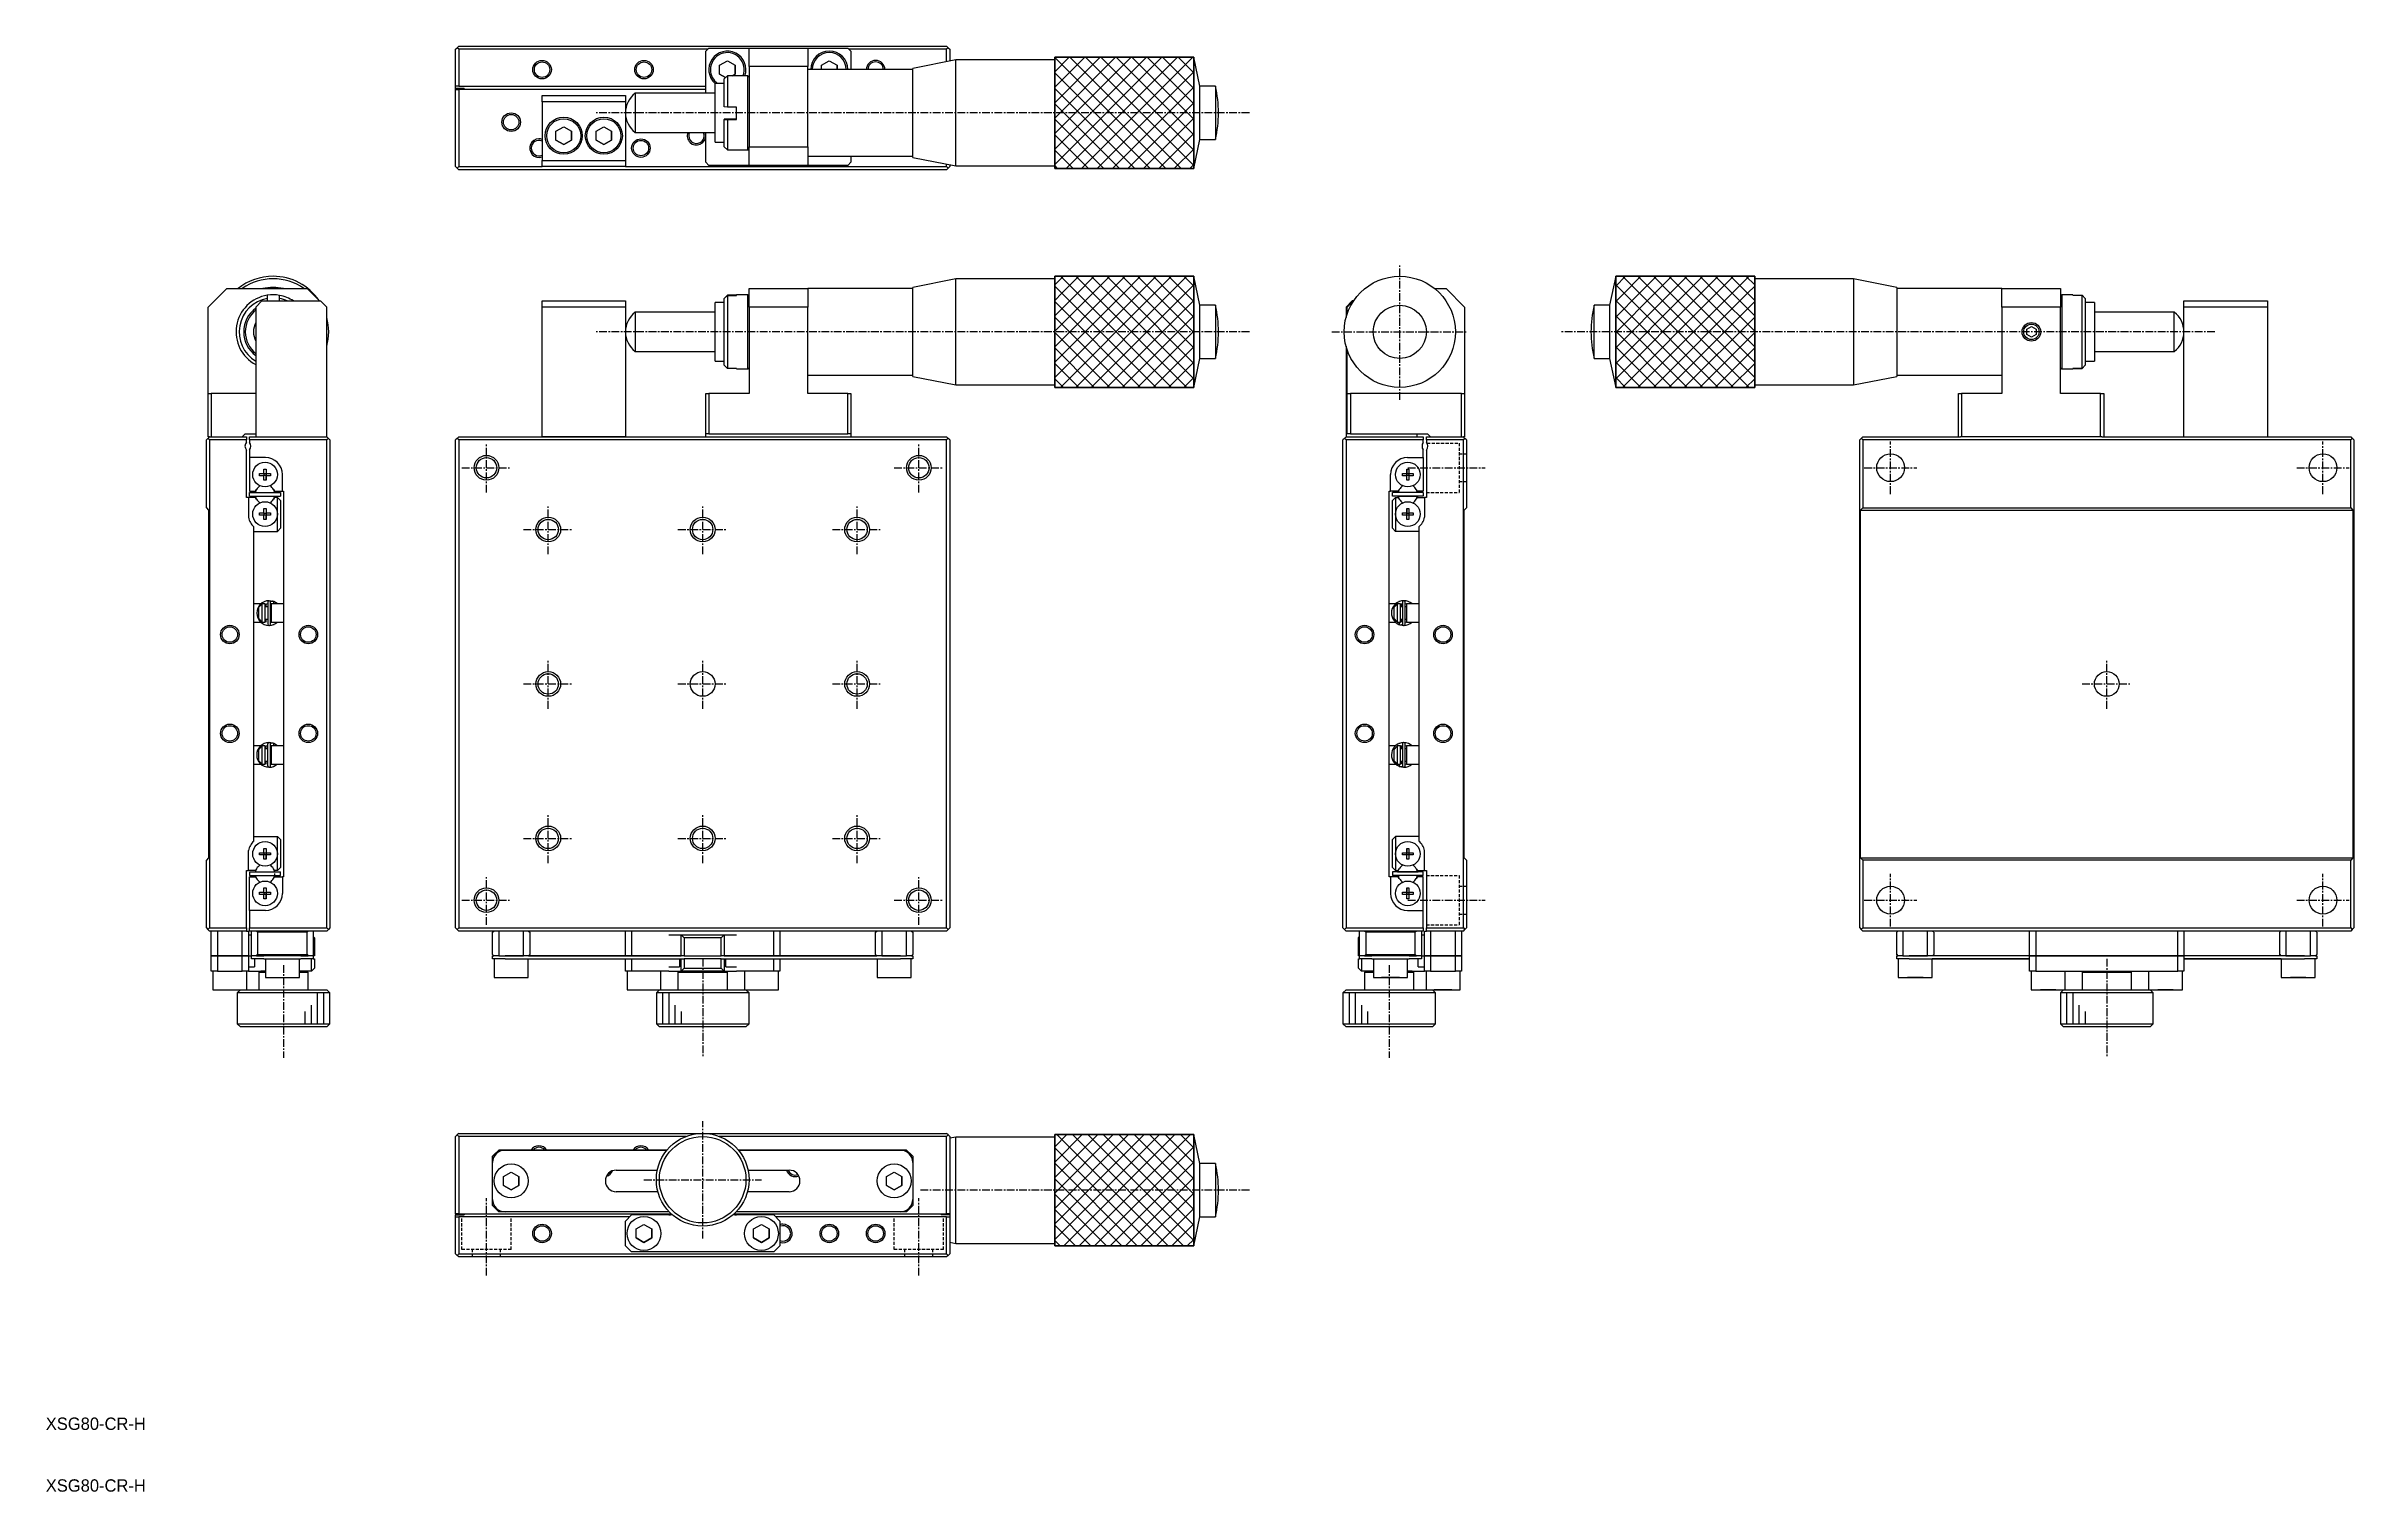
# Model space of a CAD drawing. Extents: x 10 to 384, y 10 to 244.
import ezdxf

# ---------------------------------------------------------------- set-up
doc = ezdxf.new("R2010")
doc.units = 0
doc.linetypes.add('CENTER', pattern=[2, 1.25, -0.25, 0.25, -0.25])
doc.linetypes.add('DASHED', pattern=[0.75, 0.5, -0.25])
doc.layers.get('0').update_dxf_attribs({"linetype": 'CONTINUOUS'})
doc.layers.add('CENTER', color=1, linetype='CENTER')
doc.styles.get("Standard").update_dxf_attribs({"font": 'FG教科書体NT-M'})

msp = doc.modelspace()

# ---------------------------------------------------------------- texts
at = {"color": 7, "linetype": 'CONTINUOUS'}
for p in [(10, 20), (10, 10)]:
    msp.add_text('XSG80-CR-H', height=2, dxfattribs=at).set_placement(p)

# ---------------------------------------------------------------- linework, layer by layer
at = {"color": 7, "linetype": 'CONTINUOUS'}
for p, q in [((76.344929, 243.5), (76.594929, 243.75)), ((76.344929, 237.5), (76.344929, 243.5)), ((76.594929, 243.75), (76.844929, 244)), ((76.844929, 243.5), (76.594929, 243.75)), ((76.844929, 244), (155.844929, 244)), ((117.144929, 243.5), (76.844929, 243.5)), ((76.844929, 243.5), (76.844929, 237.5)), ((117.344929, 243.7), (116.844929, 243.2)), ((116.844929, 236.375), (116.844929, 243.2)), ((117.344929, 243.7), (123.844929, 243.7)), ((123.844929, 240.7), (123.844929, 243.7)), ((123.844929, 243.7), (133.344929, 243.7)), ((133.344929, 243.7), (133.344929, 240.7)), ((133.344929, 243.7), (139.844929, 243.7)), ((140.344929, 243.2), (139.844929, 243.7)), ((155.844929, 243.5), (140.044929, 243.5)), ((140.344929, 243.2), (140.344929, 240.2)), ((155.844929, 244), (156.094929, 243.75)), ((156.094929, 243.75), (155.844929, 243.5)), ((155.844929, 241.5), (155.844929, 243.5)), ((156.094929, 243.75), (156.344929, 243.5)), ((156.344929, 243.5), (156.344929, 241.6)), ((119.094929, 240.921688), (120.344929, 241.643376)), ((119.094929, 239.478312), (119.094929, 240.921688)), ((120.063841, 238.918911), (119.094929, 239.478312)), ((119.094929, 239.478312), (120.063841, 238.918911)), ((120.344929, 239.2), (119.844929, 238.7)), ((120.344929, 241.643376), (121.594929, 240.921688)), ((120.344929, 239.2), (120.344929, 234.14638)), ((123.644929, 239.2), (120.344929, 239.2)), ((121.594929, 239.478312), (121.112879, 239.2)), ((121.112879, 239.2), (121.594929, 239.478312)), ((121.594929, 240.921688), (121.594929, 239.478312)), ((121.594929, 239.478312), (121.594929, 240.921688)), ((123.644929, 227.2), (123.644929, 239.2)), ((123.844929, 239), (123.644929, 239.2)), ((133.344929, 240.7), (123.844929, 240.7)), ((123.844929, 240.7), (123.844929, 227.7)), ((133.344929, 233.2), (133.344929, 240.7)), ((150.344929, 240.2), (133.344929, 240.2)), ((135.594929, 240.921688), (136.844929, 241.643376)), ((135.594929, 240.2), (135.594929, 240.921688)), ((136.844929, 241.643376), (138.094929, 240.921688)), ((138.094929, 240.921688), (138.094929, 240.2)), ((138.094929, 240.2), (138.094929, 240.921688)), ((157.344929, 241.8), (150.344929, 240.4)), ((150.344929, 226), (150.344929, 240.4)), ((157.344929, 224.6), (157.344929, 241.8)), ((173.344929, 241.8), (157.344929, 241.8)), ((173.344929, 242.2), (195.844929, 242.2)), ((173.344929, 224.2), (173.344929, 242.2)), ((196.844929, 237.5), (195.844929, 242.2)), ((195.844929, 242.2), (195.844929, 224.2)), ((76.844929, 237.5), (76.344929, 237.5)), ((76.344929, 237.2), (76.344929, 237.5)), ((76.344929, 237.2), (77.744929, 237.2)), ((76.344929, 237), (76.344929, 237.2)), ((76.344929, 224.5), (76.344929, 237)), ((76.344929, 237), (76.844929, 237)), ((76.844929, 237.5), (116.844929, 237.5)), ((76.844929, 237), (76.844929, 224.5)), ((116.844929, 237), (76.844929, 237)), ((77.744929, 237), (77.744929, 237.2)), ((90.344929, 235), (90.344929, 236)), ((90.344929, 236), (103.844929, 236)), ((103.844929, 236), (103.844929, 235)), ((105.412109, 236.375), (105.412109, 230.025)), ((118.344929, 236.375), (105.412109, 236.375)), ((118.344929, 237.647442), (118.344929, 237.95)), ((119.844929, 237.95), (118.344929, 237.95)), ((118.344929, 233.2), (118.344929, 237.647442)), ((119.844929, 234.150978), (119.844929, 238.7)), ((196.844929, 228.9), (196.844929, 237.5)), ((199.344929, 237.5), (196.844929, 237.5)), ((199.344929, 237.5), (199.344929, 228.9)), ((103.844929, 235), (90.344929, 235)), ((90.344929, 235), (90.344929, 225.5)), ((103.844929, 235), (103.844929, 225.5)), ((118.344929, 228.752558), (118.344929, 233.2)), ((120.344929, 234.14638), (119.844929, 234.150978)), ((119.844929, 232.157986), (119.844929, 232.15106)), ((119.844929, 227.7), (119.844929, 232.15106)), ((119.844929, 232.15106), (120.344929, 232.146462)), ((121.844929, 234.14638), (120.344929, 234.14638)), ((120.344929, 232.146462), (120.344929, 227.2)), ((120.344929, 232.146462), (121.844929, 232.146462)), ((121.844929, 232.146462), (121.844929, 234.14638)), ((133.344929, 227.7), (133.344929, 233.2)), ((173.344929, 233.2), (173.344929, 224.2)), ((92.594929, 230.221688), (93.844929, 230.943376)), ((92.59493, 228.778312), (92.594929, 230.221688)), ((93.84493, 228.056624), (92.59493, 228.778312)), ((92.59493, 228.778312), (93.84493, 228.056624)), ((93.844929, 230.943376), (95.094929, 230.221688)), ((95.09493, 228.778312), (93.84493, 228.056624)), ((93.84493, 228.056624), (95.09493, 228.778312)), ((95.094929, 230.221688), (95.09493, 228.778312)), ((95.09493, 228.778312), (95.094929, 230.221688)), ((99.094929, 230.221688), (100.344929, 230.943376)), ((99.09493, 228.778312), (99.094929, 230.221688)), ((100.34493, 228.056624), (99.09493, 228.778312)), ((99.09493, 228.778312), (100.34493, 228.056624)), ((100.344929, 230.943376), (101.594929, 230.221688)), ((101.59493, 228.778312), (100.34493, 228.056624)), ((100.34493, 228.056624), (101.59493, 228.778312)), ((101.594929, 230.221688), (101.59493, 228.778312)), ((101.59493, 228.778312), (101.594929, 230.221688)), ((105.412109, 230.025), (118.344929, 230.025)), ((116.844929, 225.2), (116.844929, 230.025)), ((118.344929, 228.45), (118.344929, 228.752558)), ((118.344929, 228.45), (119.844929, 228.45)), ((195.844929, 224.2), (196.844929, 228.9)), ((196.844929, 228.9), (199.344929, 228.9)), ((76.594929, 224.25), (76.344929, 224.5)), ((76.844929, 224.5), (76.594929, 224.25)), ((76.844929, 224), (76.594929, 224.25)), ((76.844929, 224.5), (90.344929, 224.5)), ((90.344929, 225.5), (103.844929, 225.5)), ((90.344929, 224.5), (90.344929, 225.5)), ((103.844929, 224.5), (90.344929, 224.5)), ((103.844929, 225.5), (103.844929, 224.5)), ((103.844929, 224.5), (155.844929, 224.5)), ((116.844929, 225.2), (117.344929, 224.7)), ((123.844929, 224.7), (117.344929, 224.7)), ((119.844929, 227.7), (120.344929, 227.2)), ((120.344929, 227.2), (123.644929, 227.2)), ((123.644929, 227.2), (123.844929, 227.4)), ((123.844929, 227.7), (133.344929, 227.7)), ((123.844929, 224.7), (123.844929, 227.7)), ((133.344929, 224.7), (123.844929, 224.7)), ((133.344929, 227.7), (133.344929, 224.7)), ((133.344929, 226.2), (150.344929, 226.2)), ((139.844929, 224.7), (133.344929, 224.7)), ((139.844929, 224.7), (140.344929, 225.2)), ((140.344929, 226.2), (140.344929, 225.2)), ((150.344929, 226), (157.344929, 224.6)), ((155.844929, 224.5), (155.844929, 224.9)), ((156.094929, 224.25), (155.844929, 224.5)), ((156.094929, 224.25), (155.844929, 224)), ((156.344929, 224.5), (156.094929, 224.25)), ((156.344929, 224.8), (156.344929, 224.5)), ((157.344929, 224.6), (173.344929, 224.6)), ((195.844929, 224.2), (173.344929, 224.2)), ((155.844929, 224), (76.844929, 224)), ((157.344929, 206.35), (150.344929, 204.95)), ((157.344929, 197.75), (157.344929, 206.35)), ((173.344929, 206.35), (157.344929, 206.35)), ((173.344929, 206.75), (195.844929, 206.75)), ((173.344929, 188.75), (173.344929, 206.75)), ((196.844929, 202.05), (195.844929, 206.75)), ((195.844929, 206.75), (195.844929, 188.75)), ((264.155071, 206.75), (263.155071, 202.05)), ((264.155071, 206.75), (286.655071, 206.75)), ((264.155071, 188.75), (264.155071, 206.75)), ((286.655071, 188.75), (286.655071, 206.75)), ((286.655071, 206.35), (286.655071, 206.75)), ((286.655071, 206.75), (286.655071, 188.75)), ((302.655071, 206.35), (286.655071, 206.35)), ((302.655071, 206.35), (302.655071, 189.15)), ((309.655071, 204.95), (302.655071, 206.35)), ((39.3, 204.75), (36.3, 201.75)), ((36.3, 187.75), (36.3, 201.75)), ((39.3, 204.75), (52.3, 204.75)), ((45, 202.75), (44, 201.75)), ((44, 201.75), (44, 180.75)), ((45, 202.75), (54.5, 202.75)), ((45.85362, 203.674894), (45.845244, 202.75)), ((45.849022, 203.167162), (45.845244, 202.75)), ((45.85362, 203.674894), (45.849022, 203.167162)), ((47.845326, 202.75), (47.84894, 203.149049)), ((47.84894, 203.149049), (47.853538, 203.656781)), ((54.3, 202.75), (52.3, 204.75)), ((55.5, 201.75), (54.5, 202.75)), ((55.5, 180.75), (55.5, 201.75)), ((90.344929, 202.75), (103.844929, 202.75)), ((90.344929, 201.75), (90.344929, 202.75)), ((103.844929, 201.75), (90.344929, 201.75)), ((90.344929, 180.75), (90.344929, 201.75)), ((103.844929, 202.75), (103.844929, 201.75)), ((103.844929, 201.75), (103.844929, 180.75)), ((118.344929, 193), (118.344929, 202.5)), ((119.844929, 202.5), (118.344929, 202.5)), ((120.344929, 203.674894), (119.844929, 203.167162)), ((119.844929, 203.149049), (120.344929, 203.656781)), ((119.844929, 203.167162), (119.844929, 203.149049)), ((119.844929, 192.332838), (119.844929, 203.149049)), ((121.844929, 203.674894), (120.344929, 203.674894)), ((120.344929, 203.656781), (120.344929, 191.825106)), ((120.344929, 203.656781), (121.844929, 203.656781)), ((121.844929, 203.656781), (121.844929, 203.75)), ((123.644929, 203.75), (121.844929, 203.75)), ((123.644929, 191.75), (123.644929, 203.75)), ((123.844929, 203.55), (123.644929, 203.75)), ((123.844929, 204.75), (133.344929, 204.75)), ((123.844929, 201.75), (123.844929, 204.75)), ((133.344929, 201.75), (123.844929, 201.75)), ((123.844929, 201.75), (123.844929, 187.75)), ((133.344929, 204.75), (133.344929, 201.75)), ((150.344929, 204.75), (133.344929, 204.75)), ((133.344929, 187.75), (133.344929, 201.75)), ((150.344929, 197.75), (150.344929, 204.95)), ((196.844929, 193.45), (196.844929, 202.05)), ((199.344929, 202.05), (196.844929, 202.05)), ((199.344929, 202.05), (199.344929, 197.75)), ((221.5, 202.75), (220.5, 201.75)), ((220.5, 201.75), (220.5, 200.054344)), ((221.751042, 202.801042), (220.7, 201.75)), ((220.7, 200.70804), (220.7, 201.75)), ((221.7, 202.75), (221.5, 202.75)), ((234.856854, 204.75), (236.7, 204.75)), ((239.7, 201.75), (236.7, 204.75)), ((239.7, 201.75), (239.7, 187.75)), ((260.655071, 193.45), (260.655071, 202.05)), ((263.155071, 202.05), (260.655071, 202.05)), ((263.155071, 202.05), (263.155071, 197.75)), ((309.655071, 204.95), (309.655071, 190.55)), ((309.655071, 204.95), (309.655071, 204.75)), ((309.655071, 204.75), (309.655071, 190.75)), ((326.655071, 204.75), (309.655071, 204.75)), ((326.655071, 204.75), (336.155071, 204.75)), ((326.655071, 201.75), (326.655071, 204.75)), ((326.655071, 201.75), (326.655071, 187.75)), ((336.155071, 201.75), (326.655071, 201.75)), ((336.155071, 204.75), (336.155071, 201.75)), ((336.355071, 203.75), (336.155071, 203.55)), ((336.155071, 187.75), (336.155071, 201.75)), ((336.355071, 203.75), (336.355071, 191.750246)), ((338.155071, 203.75), (336.355071, 203.75)), ((338.155071, 203.75), (338.155071, 203.674894)), ((338.155071, 203.75), (338.155071, 203.674894)), ((338.155071, 203.674894), (339.655071, 203.674894)), ((339.655071, 191.843219), (339.655071, 203.674894)), ((339.655071, 203.674894), (340.155071, 203.167162)), ((340.155071, 203.167162), (340.155071, 192.350951)), ((340.155071, 203.167162), (340.155071, 202.402425)), ((341.655071, 202.5), (340.155071, 202.5)), ((341.655071, 202.5), (341.655071, 193)), ((341.655071, 202.5), (341.655071, 202.25)), ((356.155071, 202.75), (369.655071, 202.75)), ((356.155071, 201.75), (356.155071, 202.75)), ((356.155071, 180.75), (356.155071, 201.75)), ((369.655071, 201.75), (356.155071, 201.75)), ((369.655071, 202.75), (369.655071, 201.75)), ((369.655071, 201.75), (369.655071, 180.75)), ((105.412109, 200.925), (105.412109, 194.575)), ((118.344929, 200.925), (105.412109, 200.925)), ((330.705071, 198.183013), (331.455071, 198.616025)), ((330.705071, 197.316987), (330.705071, 198.183013)), ((331.455071, 198.616025), (332.205071, 198.183013)), ((332.205071, 198.183013), (332.205071, 197.316987)), ((354.587891, 200.925), (341.655071, 200.925)), ((354.587891, 197.75), (354.587891, 200.925)), ((105.412109, 194.575), (118.344929, 194.575)), ((150.344929, 190.55), (150.344929, 197.75)), ((157.344929, 189.15), (157.344929, 197.75)), ((199.344929, 197.75), (199.344929, 193.45)), ((220.5, 195.445656), (220.5, 180.75)), ((220.7, 187.75), (220.7, 194.79196)), ((263.155071, 197.75), (263.155071, 193.45)), ((264.155071, 197.75), (264.155071, 188.75)), ((331.455071, 196.883975), (330.705071, 197.316987)), ((332.205071, 197.316987), (331.455071, 196.883975)), ((341.655071, 194.575), (354.587891, 194.575)), ((354.587891, 194.575), (354.587891, 197.75)), ((118.344929, 193), (119.844929, 193)), ((120.344929, 191.825106), (119.844929, 192.332838)), ((121.844929, 191.825106), (120.344929, 191.825106)), ((121.844929, 191.75), (121.844929, 191.825106)), ((121.844929, 191.75), (123.644929, 191.75)), ((123.644929, 191.75), (123.844929, 191.95)), ((133.344929, 190.75), (150.344929, 190.75)), ((150.344929, 190.55), (157.344929, 189.15)), ((195.844929, 188.75), (196.844929, 193.45)), ((196.844929, 193.45), (199.344929, 193.45)), ((260.655071, 193.45), (263.155071, 193.45)), ((263.155071, 193.45), (264.155071, 188.75)), ((302.655071, 189.15), (309.655071, 190.55)), ((309.655071, 190.75), (309.655071, 190.55)), ((309.655071, 190.75), (326.655071, 190.75)), ((336.155071, 191.95), (336.355071, 191.75)), ((336.355071, 191.750246), (336.355071, 191.75)), ((336.355071, 191.75), (338.155071, 191.75)), ((338.155071, 191.843219), (338.155071, 191.75)), ((339.655071, 191.843219), (338.155071, 191.843219)), ((338.155071, 191.825106), (338.155071, 191.843219)), ((338.155071, 191.825106), (338.155071, 191.75)), ((338.155071, 191.825106), (339.655071, 191.825106)), ((340.155071, 192.350951), (339.655071, 191.843219)), ((339.655071, 191.825106), (340.155071, 192.332838)), ((340.155071, 193.115688), (340.155071, 192.350951)), ((340.155071, 193), (341.655071, 193)), ((340.155071, 192.332838), (340.155071, 192.350951)), ((341.655071, 193.25), (341.655071, 193)), ((36.3, 180.75), (36.3, 187.75)), ((36.3, 187.75), (36.8, 187.75)), ((36.8, 187.75), (36.8, 180.75)), ((44, 187.75), (36.8, 187.75)), ((116.844929, 181.25), (116.844929, 187.75)), ((116.844929, 187.75), (117.344929, 187.75)), ((117.344929, 187.75), (117.344929, 181.25)), ((123.844929, 187.75), (117.344929, 187.75)), ((139.844929, 187.75), (133.344929, 187.75)), ((139.844929, 181.25), (139.844929, 187.75)), ((139.844929, 187.75), (140.344929, 187.75)), ((140.344929, 187.75), (140.344929, 181.25)), ((157.344929, 189.15), (173.344929, 189.15)), ((195.844929, 188.75), (173.344929, 188.75)), ((220.7, 181.25), (220.7, 187.75)), ((220.7, 187.75), (221.2, 187.75)), ((221.2, 187.75), (221.2, 181.25)), ((239.2, 187.75), (221.2, 187.75)), ((239.2, 180.75), (239.2, 187.75)), ((239.2, 187.75), (239.7, 187.75)), ((239.7, 187.75), (239.7, 180.75)), ((286.655071, 188.75), (264.155071, 188.75)), ((286.655071, 188.75), (286.655071, 189.15)), ((286.655071, 189.15), (302.655071, 189.15)), ((319.655071, 180.75), (319.655071, 187.75)), ((319.655071, 187.75), (320.155071, 187.75)), ((320.155071, 187.75), (320.155071, 180.75)), ((326.655071, 187.75), (320.155071, 187.75)), ((342.655071, 187.75), (336.155071, 187.75)), ((342.655071, 180.75), (342.655071, 187.75)), ((342.655071, 187.75), (343.155071, 187.75)), ((343.155071, 187.75), (343.155071, 180.75)), ((36.25, 180.5), (36, 180.25)), ((36, 169.25), (36, 180.25)), ((36.5, 180.75), (36.25, 180.5)), ((36.5, 180.25), (36.25, 180.5)), ((36.5, 180.75), (36.3, 180.75)), ((36.5, 180.75), (42.5, 180.75)), ((36.5, 180.25), (36.5, 101.25)), ((42.5, 180.25), (36.5, 180.25)), ((41.8, 180.75), (42.3, 181.25)), ((42.3, 181.25), (44, 181.25)), ((42.5, 180.75), (42.5, 180.25)), ((42.5, 179.911438), (42.5, 180.25)), ((43, 180.75), (55.5, 180.75)), ((43, 180.25), (43, 180.75)), ((43, 180.25), (43, 179.85)), ((55.5, 180.25), (43, 180.25)), ((55.5, 180.75), (55.75, 180.5)), ((55.75, 180.5), (55.5, 180.25)), ((55.5, 101.25), (55.5, 180.25)), ((56, 180.25), (55.75, 180.5)), ((56, 180.25), (56, 101.25)), ((76.594929, 180.5), (76.344929, 180.25)), ((76.344929, 101.25), (76.344929, 180.25)), ((76.844929, 180.75), (76.594929, 180.5)), ((76.844929, 180.25), (76.594929, 180.5)), ((76.844929, 180.75), (90.344929, 180.75)), ((155.844929, 180.25), (76.844929, 180.25)), ((76.844929, 180.25), (76.844929, 101.25)), ((103.844929, 180.75), (90.344929, 180.75)), ((90.344929, 180.75), (103.844929, 180.75)), ((103.844929, 180.75), (155.844929, 180.75)), ((117.344929, 181.25), (116.844929, 181.25)), ((116.844929, 180.75), (116.844929, 181.25)), ((117.344929, 181.25), (139.844929, 181.25)), ((140.344929, 181.25), (139.844929, 181.25)), ((140.344929, 181.25), (140.344929, 180.75)), ((156.094929, 180.5), (155.844929, 180.75)), ((156.094929, 180.5), (155.844929, 180.25)), ((155.844929, 101.25), (155.844929, 180.25)), ((156.344929, 180.25), (156.094929, 180.5)), ((156.344929, 180.25), (156.344929, 101.25)), ((220.25, 180.5), (220, 180.25)), ((220, 101.25), (220, 180.25)), ((220.25, 180.5), (220.5, 180.75)), ((220.5, 180.25), (220.25, 180.5)), ((220.5, 180.75), (233, 180.75)), ((233, 180.25), (220.5, 180.25)), ((220.5, 180.25), (220.5, 101.25)), ((221.2, 181.25), (220.7, 181.25)), ((221.2, 181.25), (233.7, 181.25)), ((232, 180.75), (232, 181.25)), ((233, 180.75), (233, 180.25)), ((233, 179.85), (233, 180.25)), ((233.5, 180.25), (233.5, 180.75)), ((233.5, 180.75), (239.5, 180.75)), ((233.5, 180.25), (233.5, 179.911438)), ((239.5, 180.25), (233.5, 180.25)), ((233.7, 181.25), (234.2, 180.75)), ((239.7, 180.75), (239.5, 180.75)), ((239.75, 180.5), (239.5, 180.75)), ((239.75, 180.5), (239.5, 180.25)), ((239.5, 101.25), (239.5, 180.25)), ((240, 180.25), (239.75, 180.5)), ((240, 180.25), (240, 169.25)), ((303.905071, 180.5), (303.655071, 180.25)), ((303.655071, 101.25), (303.655071, 180.25)), ((303.905071, 180.5), (304.155071, 180.75)), ((304.155071, 180.25), (303.905071, 180.5)), ((304.155071, 180.75), (319.955071, 180.75)), ((383.155071, 180.25), (304.155071, 180.25)), ((304.155071, 180.25), (304.155071, 169.25)), ((320.155071, 180.75), (319.955071, 180.75)), ((342.655071, 180.75), (320.155071, 180.75)), ((342.855071, 180.75), (342.655071, 180.75)), ((342.855071, 180.75), (383.155071, 180.75)), ((383.155071, 180.75), (383.405071, 180.5)), ((383.405071, 180.5), (383.155071, 180.25)), ((383.155071, 169.25), (383.155071, 180.25)), ((383.655071, 180.25), (383.405071, 180.5)), ((383.655071, 180.25), (383.655071, 101.25)), ((42.5, 170.95), (42.5, 178.588562)), ((43, 178.65), (43, 177.4)), ((45.55, 177.4), (43, 177.4)), ((43, 177.4), (43, 171.95)), ((230.45, 177.4), (233, 177.4)), ((233, 177.4), (233, 178.65)), ((233, 177.4), (233, 171.95)), ((233.5, 178.588562), (233.5, 170.95)), ((43, 171.95), (43.955588, 171.95)), ((43.955588, 171.95), (44.125185, 172.24375)), ((44.613639, 174.83), (45.32, 174.83)), ((44.613639, 174.47), (44.613639, 174.83)), ((45.32, 174.47), (44.613639, 174.47)), ((45.32, 175.536361), (45.68, 175.536361)), ((45.32, 174.83), (45.32, 175.536361)), ((45.330372, 174.819628), (45.32, 174.83)), ((45.330372, 174.480372), (45.32, 174.47)), ((45.32, 173.763639), (45.32, 174.47)), ((45.68, 173.763639), (45.32, 173.763639)), ((45.330372, 174.480372), (45.330372, 174.819628)), ((45.330372, 174.819628), (45.669628, 174.819628)), ((45.669628, 174.480372), (45.330372, 174.480372)), ((45.669628, 174.819628), (45.68, 174.83)), ((45.669628, 174.819628), (45.669628, 174.480372)), ((45.669628, 174.480372), (45.68, 174.47)), ((45.68, 175.536361), (45.68, 174.83)), ((45.68, 175.536361), (45.68, 174.83)), ((45.68, 174.83), (46.386361, 174.83)), ((45.68, 174.47), (45.68, 173.763639)), ((46.386361, 174.47), (45.68, 174.47)), ((45.68, 173.763639), (45.68, 174.47)), ((46.386361, 174.83), (46.386361, 174.47)), ((46.874815, 172.24375), (47.044412, 171.95)), ((47.044412, 171.95), (48.3, 171.95)), ((48.3, 171.95), (48.3, 174.65)), ((48.3, 171.95), (48.5, 171.95)), ((48.5, 171.95), (48.5, 109.55)), ((227.5, 171.95), (227.7, 171.95)), ((227.5, 109.55), (227.5, 171.95)), ((227.7, 171.95), (227.7, 174.65)), ((228.955588, 171.95), (227.7, 171.95)), ((229.125185, 172.24375), (228.955588, 171.95)), ((229.613639, 174.47), (229.613639, 174.83)), ((229.613639, 174.83), (230.32, 174.83)), ((230.32, 174.47), (229.613639, 174.47)), ((230.32, 175.536361), (230.68, 175.536361)), ((230.32, 174.83), (230.32, 175.536361)), ((230.32, 175.536361), (230.32, 174.83)), ((230.330372, 174.819628), (230.32, 174.83)), ((230.330372, 174.480372), (230.32, 174.47)), ((230.32, 173.763639), (230.32, 174.47)), ((230.32, 173.763639), (230.32, 174.47)), ((230.68, 173.763639), (230.32, 173.763639)), ((230.330372, 174.819628), (230.669628, 174.819628)), ((230.330372, 174.480372), (230.330372, 174.819628)), ((230.669628, 174.480372), (230.330372, 174.480372)), ((230.669628, 174.819628), (230.68, 174.83)), ((230.669628, 174.819628), (230.669628, 174.480372)), ((230.669628, 174.480372), (230.68, 174.47)), ((230.68, 175.536361), (230.68, 174.83)), ((230.68, 174.83), (231.386361, 174.83)), ((230.68, 174.47), (230.68, 173.763639)), ((231.386361, 174.47), (230.68, 174.47)), ((231.386361, 174.83), (231.386361, 174.47)), ((232.044412, 171.95), (231.874815, 172.24375)), ((233, 171.95), (232.044412, 171.95)), ((36, 169.25), (36.35, 168.9)), ((36.35, 168.9), (36.35, 112.6)), ((42.8, 170.95), (42.5, 170.95)), ((42.8, 170.95), (42.8, 167.727985)), ((43.955588, 170.95), (42.8, 170.95)), ((43, 171.75), (48, 171.75)), ((43, 171.15), (43, 171.75)), ((43, 171.75), (43.941104, 171.75)), ((43, 171.15), (48, 171.15)), ((43.85, 171.75), (43.941104, 171.75)), ((43.85, 171.75), (43.941104, 171.75)), ((43.85, 171.75), (43.941104, 171.75)), ((43.85, 171.75), (43.941104, 171.75)), ((43.85, 171.75), (43.941104, 171.75)), ((43.85, 171.75), (43.941104, 171.75)), ((43.85, 171.75), (43.941104, 171.75)), ((43.85, 171.75), (43.941104, 171.75)), ((43.85, 171.75), (43.941104, 171.75)), ((43.85, 171.75), (43.941104, 171.75)), ((43.85, 171.75), (43.941104, 171.75)), ((43.85, 171.75), (43.941104, 171.75)), ((43.85, 171.75), (43.941104, 171.75)), ((43.85, 171.75), (43.941104, 171.75)), ((43.85, 171.75), (43.941104, 171.75)), ((43.85, 171.75), (43.941104, 171.75)), ((43.85, 171.75), (47.15, 171.75)), ((43.85, 171.75), (43.941104, 171.75)), ((43.85, 171.75), (43.941104, 171.75)), ((43.85, 171.75), (43.941104, 171.75)), ((43.85, 171.75), (43.941104, 171.75)), ((43.85, 171.75), (43.941104, 171.75)), ((43.85, 171.75), (43.941104, 171.75)), ((43.85, 171.75), (43.941104, 171.75)), ((43.85, 171.75), (43.941104, 171.75)), ((43.85, 171.75), (43.941104, 171.75)), ((43.85, 171.75), (43.941104, 171.75)), ((43.85, 171.75), (43.941104, 171.75)), ((43.85, 171.75), (43.941104, 171.75)), ((43.85, 171.75), (43.941104, 171.75)), ((43.85, 171.75), (43.941104, 171.75)), ((43.85, 171.75), (43.941104, 171.75)), ((44.125185, 170.65625), (43.955588, 170.95)), ((44.613639, 168.43), (45.32, 168.43)), ((44.613639, 168.07), (44.613639, 168.43)), ((45.32, 169.136361), (45.68, 169.136361)), ((45.32, 168.43), (45.32, 169.136361)), ((45.330372, 168.419628), (45.32, 168.43)), ((45.330372, 168.080372), (45.330372, 168.419628)), ((45.330372, 168.419628), (45.669628, 168.419628)), ((45.669628, 168.419628), (45.68, 168.43)), ((45.669628, 168.419628), (45.669628, 168.080372)), ((45.68, 169.136361), (45.68, 168.43)), ((45.68, 169.136361), (45.68, 168.43)), ((45.68, 168.43), (46.386361, 168.43)), ((46.386361, 168.43), (46.386361, 168.07)), ((47.044412, 170.95), (46.874815, 170.65625)), ((47.5, 170.95), (47.044412, 170.95)), ((47.058896, 171.75), (47.15, 171.75)), ((47.058896, 171.75), (47.15, 171.75)), ((47.058896, 171.75), (47.15, 171.75)), ((47.058896, 171.75), (47.15, 171.75)), ((47.058896, 171.75), (47.15, 171.75)), ((47.058896, 171.75), (47.15, 171.75)), ((47.058896, 171.75), (47.15, 171.75)), ((47.058896, 171.75), (47.15, 171.75)), ((47.058896, 171.75), (48, 171.75)), ((47.058896, 171.75), (47.15, 171.75)), ((47.058896, 171.75), (47.15, 171.75)), ((47.058896, 171.75), (47.15, 171.75)), ((47.058896, 171.75), (47.15, 171.75)), ((47.058896, 171.75), (47.15, 171.75)), ((47.058896, 171.75), (47.15, 171.75)), ((47.058896, 171.75), (47.15, 171.75)), ((47.5, 168.25), (47.5, 170.95)), ((47.5, 170.95), (48, 170.45)), ((47.5, 165.45), (47.5, 168.25)), ((48, 171.75), (48, 171.15)), ((48, 170.45), (48, 165.95)), ((228, 171.15), (228, 171.75)), ((233, 171.75), (228, 171.75)), ((233, 171.15), (228, 171.15)), ((228.941104, 171.15), (228, 171.15)), ((228, 170.45), (228.5, 170.95)), ((228, 165.95), (228, 170.45)), ((228.5, 170.95), (228.5, 168.25)), ((228.5, 170.95), (228.955588, 170.95)), ((228.5, 168.25), (228.5, 165.45)), ((228.85, 171.149998), (228.941104, 171.149998)), ((228.85, 171.149998), (228.941104, 171.149998)), ((228.85, 171.149998), (228.941104, 171.149998)), ((228.85, 171.149998), (228.941104, 171.149998)), ((228.85, 171.149998), (228.941104, 171.149998)), ((228.85, 171.149998), (228.941104, 171.149998)), ((228.85, 171.149998), (228.941104, 171.149998)), ((228.85, 171.149998), (228.941104, 171.149998)), ((228.85, 171.149998), (228.941104, 171.149998)), ((228.85, 171.149998), (228.941104, 171.149998)), ((228.85, 171.149998), (232.15, 171.149998)), ((228.85, 171.149998), (228.941104, 171.149998)), ((228.85, 171.149998), (228.941104, 171.149998)), ((228.85, 171.149998), (228.941104, 171.149998)), ((228.85, 171.149998), (228.941104, 171.149998)), ((228.85, 171.149998), (228.941104, 171.149998)), ((228.85, 171.149998), (228.941104, 171.149998)), ((228.85, 171.149998), (228.941104, 171.149998)), ((228.85, 171.149998), (228.941104, 171.149998)), ((228.85, 171.149998), (228.941104, 171.149998)), ((228.955588, 170.95), (229.125185, 170.65625)), ((229.613639, 168.07), (229.613639, 168.43)), ((229.613639, 168.43), (230.32, 168.43)), ((230.32, 169.136361), (230.68, 169.136361)), ((230.32, 168.43), (230.32, 169.136361)), ((230.32, 169.136361), (230.32, 168.43)), ((230.330372, 168.419628), (230.32, 168.43)), ((230.330372, 168.419628), (230.669628, 168.419628)), ((230.330372, 168.080372), (230.330372, 168.419628)), ((230.669628, 168.419628), (230.68, 168.43)), ((230.669628, 168.419628), (230.669628, 168.080372)), ((230.68, 169.136361), (230.68, 168.43)), ((230.68, 168.43), (231.386361, 168.43)), ((231.386361, 168.43), (231.386361, 168.07)), ((231.874815, 170.65625), (232.044412, 170.95)), ((232.044412, 170.95), (233.2, 170.95)), ((233, 171.15), (232.058896, 171.15)), ((232.058896, 171.149998), (232.15, 171.149998)), ((232.058896, 171.149998), (232.15, 171.149998)), ((232.058896, 171.149998), (232.15, 171.149998)), ((232.058896, 171.149998), (232.15, 171.149998)), ((232.058896, 171.149998), (232.15, 171.149998)), ((232.058896, 171.149998), (232.15, 171.149998)), ((232.058896, 171.149998), (232.15, 171.149998)), ((232.058896, 171.149998), (232.15, 171.149998)), ((232.058896, 171.149998), (232.15, 171.149998)), ((232.058896, 171.149998), (232.15, 171.149998)), ((232.058896, 171.149998), (232.15, 171.149998)), ((232.058896, 171.149998), (232.15, 171.149998)), ((232.058896, 171.149998), (232.15, 171.149998)), ((232.058896, 171.149998), (232.15, 171.149998)), ((232.058896, 171.149998), (232.15, 171.149998)), ((232.058896, 171.149998), (232.15, 171.149998)), ((232.058896, 171.149998), (232.15, 171.149998)), ((232.058896, 171.149998), (232.15, 171.149998)), ((232.058896, 171.149998), (232.15, 171.149998)), ((232.058896, 171.149998), (232.15, 171.149998)), ((232.058896, 171.149998), (232.15, 171.149998)), ((232.058896, 171.149998), (232.15, 171.149998)), ((232.058896, 171.149998), (232.15, 171.149998)), ((232.058896, 171.149998), (232.15, 171.149998)), ((232.058896, 171.149998), (232.15, 171.149998)), ((232.058896, 171.149998), (232.15, 171.149998)), ((232.058896, 171.149998), (232.15, 171.149998)), ((232.058896, 171.149998), (232.15, 171.149998)), ((232.058896, 171.149998), (232.15, 171.149998)), ((232.058896, 171.149998), (232.15, 171.149998)), ((232.058896, 171.149998), (232.15, 171.149998)), ((233, 171.75), (233, 171.15)), ((233.2, 170.95), (233.2, 167.727985)), ((233.5, 170.95), (233.2, 170.95)), ((239.65, 168.9), (240, 169.25)), ((239.65, 112.6), (239.65, 168.9)), ((303.805071, 168.9), (304.155071, 169.25)), ((303.805071, 168.9), (383.505071, 168.9)), ((303.805071, 112.6), (303.805071, 168.9)), ((304.155071, 169.25), (383.155071, 169.25)), ((383.155071, 169.25), (383.505071, 168.9)), ((383.505071, 168.9), (383.505071, 112.6)), ((43.7, 115.329062), (43.7, 166.170938)), ((43.7, 165.45), (47.5, 165.45)), ((45.32, 168.07), (44.613639, 168.07)), ((45.330372, 168.080372), (45.32, 168.07)), ((45.32, 167.363639), (45.32, 168.07)), ((45.68, 167.363639), (45.32, 167.363639)), ((45.669628, 168.080372), (45.330372, 168.080372)), ((45.669628, 168.080372), (45.68, 168.07)), ((45.68, 168.07), (45.68, 167.363639)), ((46.386361, 168.07), (45.68, 168.07)), ((45.68, 167.363639), (45.68, 168.07)), ((48, 165.95), (47.5, 165.45)), ((228.5, 165.45), (228, 165.95)), ((232.3, 165.45), (228.5, 165.45)), ((230.32, 168.07), (229.613639, 168.07)), ((230.330372, 168.080372), (230.32, 168.07)), ((230.32, 167.363639), (230.32, 168.07)), ((230.32, 167.363639), (230.32, 168.07)), ((230.68, 167.363639), (230.32, 167.363639)), ((230.669628, 168.080372), (230.330372, 168.080372)), ((230.669628, 168.080372), (230.68, 168.07)), ((230.68, 168.07), (230.68, 167.363639)), ((231.386361, 168.07), (230.68, 168.07)), ((232.3, 166.170938), (232.3, 115.329062)), ((44.854616, 153.75), (43.7, 153.75)), ((44.5, 153.166515), (45, 153.695683)), ((45, 153.75), (45, 153.695683)), ((45.5, 153.75), (45, 153.75)), ((45, 153.695683), (45, 150.804317)), ((45.499962, 153.637421), (45.929682, 153.766292)), ((45.5, 150.75), (45.5, 153.75)), ((45.929734, 153.25), (45.5, 153.25)), ((45.7, 153.25), (45.7, 153.714547)), ((45.929734, 154.006687), (45.929734, 150.456687)), ((46.934774, 154.072168), (46.183375, 154.23022)), ((46.370978, 154.075538), (46.369147, 154.07476)), ((46.404279, 154.088664), (46.370978, 154.075538)), ((46.379734, 150.456687), (46.379734, 154.006687)), ((46.379734, 153.407136), (46.499992, 153.635853)), ((46.5, 153.25), (46.379734, 153.25)), ((46.438183, 154.10011), (46.404279, 154.088664)), ((46.472605, 154.109848), (46.438183, 154.10011)), ((46.507462, 154.117854), (46.472605, 154.109848)), ((46.5, 153.75), (46.5, 150.75)), ((48.5, 153.75), (46.5, 153.75)), ((46.542669, 154.124109), (46.507462, 154.117854)), ((46.578139, 154.128598), (46.542669, 154.124109)), ((46.613786, 154.13131), (46.578139, 154.128598)), ((46.649523, 154.132239), (46.613786, 154.13131)), ((46.685263, 154.131381), (46.649523, 154.132239)), ((46.720918, 154.12874), (46.685263, 154.131381)), ((46.756401, 154.12432), (46.720918, 154.12874)), ((46.791625, 154.118133), (46.756401, 154.12432)), ((46.826504, 154.110192), (46.791625, 154.118133)), ((46.823255, 153.763593), (46.816368, 153.75)), ((46.830241, 153.777825), (46.823255, 153.763593)), ((46.860953, 154.100517), (46.826504, 154.110192)), ((46.935138, 154.072019), (46.826769, 153.749973)), ((46.837285, 153.79261), (46.830241, 153.777825)), ((46.844342, 153.807857), (46.837285, 153.79261)), ((46.851372, 153.823476), (46.844342, 153.807857)), ((46.858331, 153.83937), (46.851372, 153.823476)), ((46.865177, 153.855446), (46.858331, 153.83937)), ((46.894885, 154.089132), (46.860953, 154.100517)), ((46.871869, 153.871604), (46.865177, 153.855446)), ((46.878366, 153.887748), (46.871869, 153.871604)), ((46.88463, 153.90378), (46.878366, 153.887748)), ((46.890622, 153.919603), (46.88463, 153.90378)), ((46.896305, 153.935121), (46.890622, 153.919603)), ((46.926472, 154.076795), (46.894885, 154.089132)), ((46.901647, 153.950241), (46.896305, 153.935121)), ((46.906614, 153.964871), (46.901647, 153.950241)), ((46.911176, 153.978922), (46.906614, 153.964871)), ((46.915306, 153.99231), (46.911176, 153.978922)), ((46.918978, 154.004954), (46.915306, 153.99231)), ((46.922172, 154.016776), (46.918978, 154.004954)), ((46.924866, 154.027707), (46.922172, 154.016776)), ((46.927046, 154.037679), (46.924866, 154.027707)), ((46.925041, 154.077091), (46.927182, 154.076402)), ((47.454354, 153.750169), (46.926, 154.075868)), ((46.928697, 154.046633), (46.927046, 154.037679)), ((46.927182, 154.076402), (46.928795, 154.074461)), ((46.92981, 154.054514), (46.928697, 154.046633)), ((46.928795, 154.074461), (46.929869, 154.071278)), ((46.930378, 154.061275), (46.92981, 154.054514)), ((46.929869, 154.071278), (46.930398, 154.066874)), ((46.930398, 154.066874), (46.930378, 154.061275)), ((46.968328, 154.057587), (46.934774, 154.072168)), ((228.545202, 153.75), (227.5, 153.75)), ((228.3, 153.166515), (228.8, 153.695683)), ((228.8, 153.75), (228.8, 153.695683)), ((229.3, 153.75), (228.8, 153.75)), ((228.8, 153.695683), (228.8, 150.804317)), ((229.074, 154.075868), (229.043742, 154.062915)), ((229.068363, 154.072628), (229.064862, 154.072019)), ((229.129271, 154.09743), (229.073528, 154.076795)), ((229.299914, 153.683344), (229.620248, 153.766306)), ((229.299998, 153.677536), (229.313018, 153.679685)), ((229.3, 150.75), (229.3, 153.75)), ((229.620266, 153.25), (229.3, 153.25)), ((229.313018, 153.679685), (229.326556, 153.681223)), ((229.326556, 153.681223), (229.34016, 153.682065)), ((229.34016, 153.682065), (229.353792, 153.682208)), ((229.353792, 153.682208), (229.367417, 153.681652)), ((229.367417, 153.681652), (229.380997, 153.680396)), ((229.380997, 153.680396), (229.394495, 153.678446)), ((229.394495, 153.678446), (229.407875, 153.675807)), ((229.407875, 153.675807), (229.421101, 153.672487)), ((229.421101, 153.672487), (229.434138, 153.668497)), ((229.434138, 153.668497), (229.446951, 153.663847)), ((229.446951, 153.663847), (229.459507, 153.658553)), ((229.459507, 153.658553), (229.471774, 153.652631)), ((229.471774, 153.652631), (229.483721, 153.646097)), ((229.483721, 153.646097), (229.495318, 153.638971)), ((229.495318, 153.638971), (229.506535, 153.631273)), ((229.5, 153.25), (229.5, 153.636232)), ((229.506535, 153.631273), (229.517347, 153.623026)), ((229.517347, 153.623026), (229.527726, 153.614252)), ((229.527726, 153.614252), (229.53765, 153.604975)), ((229.53765, 153.604975), (229.547096, 153.595222)), ((229.547096, 153.595222), (229.556041, 153.585016)), ((229.556041, 153.585016), (229.564466, 153.574386)), ((229.564466, 153.574386), (229.572353, 153.563359)), ((229.572353, 153.563359), (229.579685, 153.551963)), ((229.579685, 153.551963), (229.586446, 153.540226)), ((229.586446, 153.540226), (229.592622, 153.528178)), ((229.592622, 153.528178), (229.5982, 153.515848)), ((229.5982, 153.515848), (229.60317, 153.503266)), ((229.60317, 153.503266), (229.607521, 153.490462)), ((229.607521, 153.490462), (229.611244, 153.477466)), ((229.611244, 153.477466), (229.614333, 153.464309)), ((229.614333, 153.464309), (229.616781, 153.451023)), ((229.616781, 153.451023), (229.618584, 153.437637)), ((229.618584, 153.437637), (229.619738, 153.424182)), ((229.619738, 153.424182), (229.620242, 153.410691)), ((229.620242, 153.410691), (229.620266, 153.407136)), ((229.620266, 154.006687), (229.620266, 150.456687)), ((230.070266, 150.456687), (230.070266, 154.006687)), ((230.3, 153.25), (230.070266, 153.25)), ((230.07032, 153.765979), (230.300092, 153.714396)), ((230.3, 153.75), (230.3, 150.75)), ((232.3, 153.75), (230.3, 153.75)), ((43.7, 150.75), (44.813018, 150.75)), ((44.5, 151.333485), (44.5, 153.166515)), ((45, 150.804317), (44.5, 151.333485)), ((44.813237, 150.75), (44.813381, 150.75)), ((45, 150.804317), (45, 150.75)), ((45, 150.75), (45.5, 150.75)), ((45.5, 151.25), (45.929734, 151.25)), ((45.7, 150.75), (45.7, 151.25)), ((46.379734, 151.25), (46.5, 151.25)), ((46.499955, 150.827547), (46.379734, 151.056239)), ((46.504428, 150.720725), (46.379752, 150.697069)), ((46.5, 150.75), (48.5, 150.75)), ((46.611234, 150.749626), (46.504428, 150.720725)), ((46.867694, 150.36497), (46.868847, 150.365339)), ((46.868847, 150.365339), (46.871163, 150.366086)), ((46.871163, 150.366086), (46.872361, 150.366475)), ((46.872361, 150.366475), (46.873995, 150.367011)), ((46.873995, 150.367011), (46.874935, 150.367321)), ((46.874935, 150.367321), (46.876421, 150.367814)), ((46.876421, 150.367814), (46.877352, 150.368125)), ((46.877352, 150.368125), (46.879482, 150.368841)), ((46.879482, 150.368841), (46.926472, 150.38658)), ((46.922892, 150.386642), (46.925041, 150.386284)), ((46.925041, 150.386284), (46.924722, 150.387059)), ((46.926472, 150.38658), (46.925041, 150.386284)), ((46.926216, 150.387597), (46.956471, 150.400553)), ((227.5, 150.75), (228.503682, 150.75)), ((228.3, 151.333485), (228.3, 153.166515)), ((228.8, 150.804317), (228.3, 151.333485)), ((228.8, 150.804317), (228.8, 150.75)), ((228.8, 150.75), (229.3, 150.75)), ((229.031406, 150.405907), (229.071054, 150.38875)), ((229.064633, 150.391385), (229.140952, 150.647942)), ((229.069668, 150.402971), (229.069572, 150.397227)), ((229.069572, 150.397227), (229.070019, 150.392665)), ((229.070309, 150.409863), (229.069668, 150.402971)), ((229.070019, 150.392665), (229.072675, 150.387077)), ((229.07149, 150.417861), (229.070309, 150.409863)), ((229.073204, 150.426917), (229.07149, 150.417861)), ((229.072675, 150.387077), (229.073528, 150.38658)), ((229.075442, 150.436977), (229.073204, 150.426917)), ((229.073528, 150.38658), (229.105115, 150.374243)), ((229.078188, 150.447981), (229.075442, 150.436977)), ((229.081428, 150.459862), (229.078188, 150.447981)), ((229.085141, 150.472549), (229.081428, 150.459862)), ((229.089305, 150.485966), (229.085141, 150.472549)), ((229.093896, 150.500033), (229.089305, 150.485966)), ((229.098885, 150.514665), (229.093896, 150.500033)), ((229.104243, 150.529774), (229.098885, 150.514665)), ((229.109937, 150.545269), (229.104243, 150.529774)), ((229.105115, 150.374243), (229.139047, 150.362857)), ((229.115934, 150.561058), (229.109937, 150.545269)), ((229.122197, 150.577046), (229.115934, 150.561058)), ((229.128689, 150.593136), (229.122197, 150.577046)), ((229.125362, 150.366904), (229.816609, 150.233155)), ((229.135371, 150.609232), (229.128689, 150.593136)), ((229.142203, 150.625239), (229.135371, 150.609232)), ((229.139047, 150.362857), (229.173496, 150.353182)), ((229.140952, 150.647942), (229.193087, 150.750014)), ((229.149143, 150.641058), (229.142203, 150.625239)), ((229.156151, 150.656597), (229.149143, 150.641058)), ((229.163183, 150.67176), (229.156151, 150.656597)), ((229.170198, 150.686458), (229.163183, 150.67176)), ((229.177154, 150.700602), (229.170198, 150.686458)), ((229.173496, 150.353182), (229.208375, 150.345242)), ((229.184009, 150.714107), (229.177154, 150.700602)), ((229.190722, 150.726892), (229.184009, 150.714107)), ((229.197252, 150.73888), (229.190722, 150.726892)), ((229.20356, 150.75), (229.197252, 150.73888)), ((229.208375, 150.345242), (229.243599, 150.339054)), ((229.243599, 150.339054), (229.279082, 150.334635)), ((229.279082, 150.334635), (229.314737, 150.331993)), ((229.304943, 150.784945), (229.299985, 150.785842)), ((229.3, 151.25), (229.620266, 151.25)), ((229.31844, 150.782989), (229.304943, 150.784945)), ((229.314737, 150.331993), (229.350477, 150.331136)), ((229.332017, 150.781729), (229.31844, 150.782989)), ((229.345639, 150.781168), (229.332017, 150.781729)), ((229.359268, 150.781306), (229.345639, 150.781168)), ((229.350477, 150.331136), (229.386214, 150.332065)), ((229.372868, 150.782143), (229.359268, 150.781306)), ((229.386402, 150.783674), (229.372868, 150.782143)), ((229.386214, 150.332065), (229.421861, 150.334777)), ((229.399833, 150.785896), (229.386402, 150.783674)), ((229.413127, 150.7888), (229.399833, 150.785896)), ((229.426249, 150.792376), (229.413127, 150.7888)), ((229.421861, 150.334777), (229.457331, 150.339266)), ((229.439164, 150.796614), (229.426249, 150.792376)), ((229.451839, 150.801499), (229.439164, 150.796614)), ((229.464244, 150.807017), (229.451839, 150.801499)), ((229.457331, 150.339266), (229.492538, 150.345521)), ((229.476346, 150.813152), (229.464244, 150.807017)), ((229.488117, 150.819884), (229.476346, 150.813152)), ((229.499527, 150.827196), (229.488117, 150.819884)), ((229.492538, 150.345521), (229.527395, 150.353527)), ((229.510551, 150.835066), (229.499527, 150.827196)), ((229.5, 150.827276), (229.5, 151.25)), ((229.521163, 150.843472), (229.510551, 150.835066)), ((229.531337, 150.852391), (229.521163, 150.843472)), ((229.527395, 150.353527), (229.561817, 150.363265)), ((229.541051, 150.8618), (229.531337, 150.852391)), ((229.550284, 150.871675), (229.541051, 150.8618)), ((229.559015, 150.881989), (229.550284, 150.871675)), ((229.567225, 150.892717), (229.559015, 150.881989)), ((229.561817, 150.363265), (229.595721, 150.37471)), ((229.574896, 150.903831), (229.567225, 150.892717)), ((229.582013, 150.915305), (229.574896, 150.903831)), ((229.588559, 150.92711), (229.582013, 150.915305)), ((229.594521, 150.939218), (229.588559, 150.92711)), ((229.599887, 150.9516), (229.594521, 150.939218)), ((229.595721, 150.37471), (229.629022, 150.387837)), ((229.604645, 150.964227), (229.599887, 150.9516)), ((229.608786, 150.977069), (229.604645, 150.964227)), ((229.6123, 150.990097), (229.608786, 150.977069)), ((229.615181, 151.00328), (229.6123, 150.990097)), ((229.617423, 151.016587), (229.615181, 151.00328)), ((229.619019, 151.029989), (229.617423, 151.016587)), ((229.619967, 151.043453), (229.619019, 151.029989)), ((229.620266, 151.056239), (229.619967, 151.043453)), ((229.629022, 150.387837), (229.630853, 150.388615)), ((230.070266, 151.25), (230.3, 151.25)), ((230.300246, 150.749169), (230.070318, 150.697082)), ((230.3, 150.75), (232.3, 150.75)), ((45.49995, 130.679353), (45.920454, 130.803976)), ((45.920506, 131.044371), (45.920506, 127.494371)), ((46.9591, 131.09527), (46.174146, 131.267904)), ((46.36175, 131.113221), (46.359919, 131.112443)), ((46.395051, 131.126348), (46.36175, 131.113221)), ((46.370506, 127.494371), (46.370506, 131.044371)), ((46.428954, 131.137794), (46.395051, 131.126348)), ((46.463376, 131.147531), (46.428954, 131.137794)), ((46.498233, 131.155537), (46.463376, 131.147531)), ((46.53344, 131.161792), (46.498233, 131.155537)), ((46.56891, 131.166281), (46.53344, 131.161792)), ((46.604558, 131.168994), (46.56891, 131.166281)), ((46.640295, 131.169922), (46.604558, 131.168994)), ((46.676034, 131.169065), (46.640295, 131.169922)), ((46.711689, 131.166423), (46.676034, 131.169065)), ((46.747172, 131.162004), (46.711689, 131.166423)), ((46.782397, 131.155816), (46.747172, 131.162004)), ((46.817276, 131.147876), (46.782397, 131.155816)), ((46.793627, 130.762371), (46.786596, 130.75)), ((46.800933, 130.775823), (46.793627, 130.762371)), ((46.92591, 131.109702), (46.797093, 130.749972)), ((46.80846, 130.790255), (46.800933, 130.775823)), ((46.816151, 130.805559), (46.80846, 130.790255)), ((46.82395, 130.821621), (46.816151, 130.805559)), ((46.851725, 131.138201), (46.817276, 131.147876)), ((46.831797, 130.838321), (46.82395, 130.821621)), ((46.839634, 130.855534), (46.831797, 130.838321)), ((46.847403, 130.873131), (46.839634, 130.855534)), ((46.855044, 130.89098), (46.847403, 130.873131)), ((46.885656, 131.126815), (46.851725, 131.138201)), ((46.862502, 130.908949), (46.855044, 130.89098)), ((46.86972, 130.926902), (46.862502, 130.908949)), ((46.876644, 130.944705), (46.86972, 130.926902)), ((46.883223, 130.962226), (46.876644, 130.944705)), ((46.889408, 130.979332), (46.883223, 130.962226)), ((46.917243, 131.114478), (46.885656, 131.126815)), ((46.895151, 130.995897), (46.889408, 130.979332)), ((46.90041, 131.011796), (46.895151, 130.995897)), ((46.905147, 131.026911), (46.90041, 131.011796)), ((46.909324, 131.041128), (46.905147, 131.026911)), ((46.912912, 131.054341), (46.909324, 131.041128)), ((46.915883, 131.066451), (46.912912, 131.054341)), ((46.915812, 131.114774), (46.918161, 131.11393)), ((46.918215, 131.077367), (46.915883, 131.066451)), ((47.487977, 130.750152), (46.916771, 131.113551)), ((46.918161, 131.11393), (46.919855, 131.111537)), ((46.919891, 131.087009), (46.918215, 131.077367)), ((46.919855, 131.111537), (46.92088, 131.107614)), ((46.920898, 131.095304), (46.919891, 131.087009)), ((46.92088, 131.107614), (46.921228, 131.102189)), ((46.921228, 131.102189), (46.920898, 131.095304)), ((229.083229, 131.113551), (229.044997, 131.097085)), ((229.077592, 131.110312), (229.07409, 131.109702)), ((229.1385, 131.135113), (229.082757, 131.114478)), ((229.299969, 130.717546), (229.629477, 130.803989)), ((229.629494, 131.044371), (229.629494, 127.494371)), ((230.079494, 127.494371), (230.079494, 131.044371)), ((230.079548, 130.803663), (230.300169, 130.754844)), ((44.802568, 130.75), (43.7, 130.75)), ((43.7, 127.75), (44.84661, 127.75)), ((44.5, 130.166515), (45, 130.695683)), ((44.5, 128.333485), (44.5, 130.166515)), ((45, 127.804317), (44.5, 128.333485)), ((44.80354, 130.75), (44.803437, 130.75)), ((44.847358, 127.75), (44.84746, 127.75)), ((45, 130.75), (45, 130.695683)), ((45.5, 130.75), (45, 130.75)), ((45, 130.695683), (45, 127.804317)), ((45, 127.804317), (45, 127.75)), ((45, 127.75), (45.5, 127.75)), ((45.5, 127.75), (45.5, 130.75)), ((45.920506, 130.25), (45.5, 130.25)), ((45.5, 128.25), (45.920506, 128.25)), ((45.68565, 130.75), (45.685503, 130.75)), ((45.685872, 130.75), (45.685728, 130.75)), ((45.7, 130.75), (45.685894, 130.75)), ((45.7, 130.25), (45.7, 130.75)), ((45.7, 127.784103), (45.7, 128.25)), ((46.370506, 130.444819), (46.499969, 130.679525)), ((46.5, 130.25), (46.370506, 130.25)), ((46.370506, 128.25), (46.5, 128.25)), ((46.499959, 127.859223), (46.370506, 128.093923)), ((46.500014, 127.759537), (46.370524, 127.734753)), ((46.5, 130.75), (46.5, 127.75)), ((48.5, 130.75), (46.5, 130.75)), ((46.5, 127.75), (48.5, 127.75)), ((46.858465, 127.402653), (46.859619, 127.403022)), ((46.859619, 127.403022), (46.861935, 127.403769)), ((46.861935, 127.403769), (46.863132, 127.404159)), ((46.863132, 127.404159), (46.864766, 127.404694)), ((46.864766, 127.404694), (46.865707, 127.405004)), ((46.865707, 127.405004), (46.867192, 127.405497)), ((46.867192, 127.405497), (46.868124, 127.405808)), ((46.868124, 127.405808), (46.870254, 127.406524)), ((46.870254, 127.406524), (46.917243, 127.424264)), ((46.913664, 127.424326), (46.915812, 127.423967)), ((46.915812, 127.423967), (46.915494, 127.424743)), ((46.917243, 127.424264), (46.915812, 127.423967)), ((46.916987, 127.425281), (46.947243, 127.438237)), ((228.511749, 130.75), (227.5, 130.75)), ((227.5, 127.75), (228.555669, 127.75)), ((228.3, 130.166515), (228.8, 130.695683)), ((228.3, 128.333485), (228.3, 130.166515)), ((228.8, 127.804317), (228.3, 128.333485)), ((228.8, 130.75), (228.8, 130.695683)), ((229.3, 130.75), (228.8, 130.75)), ((228.8, 130.695683), (228.8, 127.804317)), ((228.8, 127.804317), (228.8, 127.75)), ((228.8, 127.75), (229.3, 127.75)), ((229.040634, 127.44359), (229.073977, 127.429093)), ((229.073862, 127.429068), (229.15018, 127.685626)), ((229.073977, 127.429093), (229.093851, 127.420799)), ((229.078906, 127.440812), (229.078802, 127.434842)), ((229.078802, 127.434842), (229.079286, 127.430146)), ((229.079596, 127.448018), (229.078906, 127.440812)), ((229.079286, 127.430146), (229.081904, 127.424761)), ((229.080868, 127.456413), (229.079596, 127.448018)), ((229.082714, 127.465943), (229.080868, 127.456413)), ((229.081904, 127.424761), (229.082757, 127.424264)), ((229.085121, 127.476547), (229.082714, 127.465943)), ((229.082757, 127.424264), (229.114344, 127.411927)), ((229.088074, 127.488155), (229.085121, 127.476547)), ((229.091555, 127.500692), (229.088074, 127.488155)), ((229.09554, 127.514078), (229.091555, 127.500692)), ((229.100003, 127.528226), (229.09554, 127.514078)), ((229.104917, 127.543044), (229.100003, 127.528226)), ((229.110248, 127.558437), (229.104917, 127.543044)), ((229.115963, 127.574305), (229.110248, 127.558437)), ((229.114344, 127.411927), (229.148275, 127.400541)), ((229.122025, 127.590545), (229.115963, 127.574305)), ((229.128394, 127.607052), (229.122025, 127.590545)), ((229.13503, 127.623719), (229.128394, 127.607052)), ((229.134591, 127.404587), (229.825837, 127.270838)), ((229.141889, 127.640439), (229.13503, 127.623719)), ((229.148926, 127.657104), (229.141889, 127.640439)), ((229.148275, 127.400541), (229.182724, 127.390866)), ((229.156097, 127.673605), (229.148926, 127.657104)), ((229.15018, 127.685626), (229.181352, 127.750004)), ((229.163355, 127.689836), (229.156097, 127.673605)), ((229.170653, 127.705692), (229.163355, 127.689836)), ((229.177944, 127.721071), (229.170653, 127.705692)), ((229.18518, 127.735872), (229.177944, 127.721071)), ((229.182724, 127.390866), (229.217603, 127.382925)), ((229.192316, 127.75), (229.18518, 127.735872)), ((229.217603, 127.382925), (229.252828, 127.376738)), ((229.252828, 127.376738), (229.288311, 127.372318)), ((229.288311, 127.372318), (229.323966, 127.369677)), ((229.299984, 130.713286), (229.30881, 130.715139)), ((229.300792, 127.825273), (229.299996, 127.825453)), ((229.3, 127.75), (229.3, 130.75)), ((229.629494, 130.25), (229.3, 130.25)), ((229.3, 128.25), (229.629494, 128.25)), ((229.314171, 127.822628), (229.300792, 127.825273)), ((229.30881, 130.715139), (229.322246, 130.717368)), ((229.327668, 127.820673), (229.314171, 127.822628)), ((229.322246, 130.717368), (229.335784, 130.718907)), ((229.323966, 127.369677), (229.359705, 127.36882)), ((229.341246, 127.819413), (229.327668, 127.820673)), ((229.335784, 130.718907), (229.349388, 130.719749)), ((229.354868, 127.818851), (229.341246, 127.819413)), ((229.349388, 130.719749), (229.363021, 130.719892)), ((229.368497, 127.818989), (229.354868, 127.818851)), ((229.359705, 127.36882), (229.395442, 127.369748)), ((229.363021, 130.719892), (229.376646, 130.719335)), ((229.382097, 127.819826), (229.368497, 127.818989)), ((229.376646, 130.719335), (229.390225, 130.71808)), ((229.39563, 127.821358), (229.382097, 127.819826)), ((229.390225, 130.71808), (229.403723, 130.71613)), ((229.395442, 127.369748), (229.43109, 127.37246)), ((229.409062, 127.82358), (229.39563, 127.821358)), ((229.403723, 130.71613), (229.417103, 130.713491)), ((229.422356, 127.826483), (229.409062, 127.82358)), ((229.417103, 130.713491), (229.430329, 130.710171)), ((229.435477, 127.83006), (229.422356, 127.826483)), ((229.430329, 130.710171), (229.443366, 130.70618)), ((229.43109, 127.37246), (229.46656, 127.376949)), ((229.448392, 127.834297), (229.435477, 127.83006)), ((229.443366, 130.70618), (229.45618, 130.701531)), ((229.461068, 127.839183), (229.448392, 127.834297)), ((229.45618, 130.701531), (229.468736, 130.696237)), ((229.473472, 127.844701), (229.461068, 127.839183)), ((229.46656, 127.376949), (229.501767, 127.383205)), ((229.468736, 130.696237), (229.481003, 130.690314)), ((229.485575, 127.850835), (229.473472, 127.844701)), ((229.481003, 130.690314), (229.49295, 130.68378)), ((229.497345, 127.857568), (229.485575, 127.850835)), ((229.49295, 130.68378), (229.504546, 130.676654)), ((229.508756, 127.864879), (229.497345, 127.857568)), ((229.5, 130.25), (229.5, 130.679668)), ((229.5, 127.858855), (229.5, 128.25)), ((229.501767, 127.383205), (229.536624, 127.391211)), ((229.504546, 130.676654), (229.515764, 130.668957)), ((229.51978, 127.872749), (229.508756, 127.864879)), ((229.515764, 130.668957), (229.526575, 130.660709)), ((229.530391, 127.881155), (229.51978, 127.872749)), ((229.526575, 130.660709), (229.536955, 130.651935)), ((229.540566, 127.890075), (229.530391, 127.881155)), ((229.536624, 127.391211), (229.571046, 127.400948)), ((229.536955, 130.651935), (229.546879, 130.642659)), ((229.55028, 127.899484), (229.540566, 127.890075)), ((229.546879, 130.642659), (229.556324, 130.632905)), ((229.559513, 127.909359), (229.55028, 127.899484)), ((229.556324, 130.632905), (229.565269, 130.6227)), ((229.568244, 127.919673), (229.559513, 127.909359)), ((229.565269, 130.6227), (229.573695, 130.61207)), ((229.576454, 127.9304), (229.568244, 127.919673)), ((229.571046, 127.400948), (229.604949, 127.412394)), ((229.573695, 130.61207), (229.581581, 130.601043)), ((229.584125, 127.941515), (229.576454, 127.9304)), ((229.581581, 130.601043), (229.588913, 130.589646)), ((229.591241, 127.952988), (229.584125, 127.941515)), ((229.588913, 130.589646), (229.595674, 130.57791)), ((229.597787, 127.964794), (229.591241, 127.952988)), ((229.595674, 130.57791), (229.60185, 130.565862)), ((229.603749, 127.976902), (229.597787, 127.964794)), ((229.60185, 130.565862), (229.607429, 130.553531)), ((229.609115, 127.989284), (229.603749, 127.976902)), ((229.604949, 127.412394), (229.63825, 127.425521)), ((229.607429, 130.553531), (229.612398, 130.540949)), ((229.613874, 128.001911), (229.609115, 127.989284)), ((229.612398, 130.540949), (229.616749, 130.528145)), ((229.618014, 128.014753), (229.613874, 128.001911)), ((229.616749, 130.528145), (229.620473, 130.51515)), ((229.621529, 128.027781), (229.618014, 128.014753)), ((229.620473, 130.51515), (229.623561, 130.501993)), ((229.62441, 128.040963), (229.621529, 128.027781)), ((229.623561, 130.501993), (229.626009, 130.488706)), ((229.626651, 128.054271), (229.62441, 128.040963)), ((229.626009, 130.488706), (229.627812, 130.47532)), ((229.628248, 128.067672), (229.626651, 128.054271)), ((229.627812, 130.47532), (229.628966, 130.461866)), ((229.629196, 128.081137), (229.628248, 128.067672)), ((229.628966, 130.461866), (229.62947, 130.448374)), ((229.629494, 128.093923), (229.629196, 128.081137)), ((229.62947, 130.448374), (229.629494, 130.444819)), ((229.63825, 127.425521), (229.640081, 127.426299)), ((230.3, 130.25), (230.079494, 130.25)), ((230.079494, 128.25), (230.3, 128.25)), ((230.300051, 127.783984), (230.079546, 127.734766)), ((230.3, 130.75), (230.3, 127.75)), ((232.3, 130.75), (230.3, 130.75)), ((230.3, 127.75), (232.3, 127.75)), ((230.300169, 130.754844), (230.315323, 130.750234)), ((43.7, 116.05), (47.5, 116.05)), ((47.5, 113.25), (47.5, 116.05)), ((47.5, 116.05), (48, 115.55)), ((228, 115.55), (228.5, 116.05)), ((228.5, 116.05), (228.5, 113.25)), ((232.3, 116.05), (228.5, 116.05)), ((36.35, 112.6), (36, 112.25)), ((36, 101.25), (36, 112.25)), ((42.8, 110.55), (42.8, 113.772015)), ((44.613639, 113.43), (45.32, 113.43)), ((44.613639, 113.07), (44.613639, 113.43)), ((45.32, 113.07), (44.613639, 113.07)), ((45.32, 114.136361), (45.68, 114.136361)), ((45.32, 113.43), (45.32, 114.136361)), ((45.330372, 113.419628), (45.32, 113.43)), ((45.330372, 113.080372), (45.32, 113.07)), ((45.32, 112.363639), (45.32, 113.07)), ((45.68, 112.363639), (45.32, 112.363639)), ((45.330372, 113.080372), (45.330372, 113.419628)), ((45.330372, 113.419628), (45.669628, 113.419628)), ((45.669628, 113.080372), (45.330372, 113.080372)), ((45.669628, 113.419628), (45.68, 113.43)), ((45.669628, 113.419628), (45.669628, 113.080372)), ((45.669628, 113.080372), (45.68, 113.07)), ((45.68, 114.136361), (45.68, 113.43)), ((45.68, 114.136361), (45.68, 113.43)), ((45.68, 113.43), (46.386361, 113.43)), ((45.68, 113.07), (45.68, 112.363639)), ((46.386361, 113.07), (45.68, 113.07)), ((45.68, 112.363639), (45.68, 113.07)), ((46.386361, 113.43), (46.386361, 113.07)), ((47.5, 110.55), (47.5, 113.25)), ((48, 115.55), (48, 111.05)), ((228, 111.05), (228, 115.55)), ((228.5, 113.25), (228.5, 110.55)), ((229.613639, 113.07), (229.613639, 113.43)), ((229.613639, 113.43), (230.32, 113.43)), ((230.32, 113.07), (229.613639, 113.07)), ((230.32, 114.136361), (230.68, 114.136361)), ((230.32, 113.43), (230.32, 114.136361)), ((230.32, 114.136361), (230.32, 113.43)), ((230.330372, 113.419628), (230.32, 113.43)), ((230.330372, 113.080372), (230.32, 113.07)), ((230.32, 112.363639), (230.32, 113.07)), ((230.32, 112.363639), (230.32, 113.07)), ((230.68, 112.363639), (230.32, 112.363639)), ((230.330372, 113.419628), (230.669628, 113.419628)), ((230.330372, 113.080372), (230.330372, 113.419628)), ((230.669628, 113.080372), (230.330372, 113.080372)), ((230.669628, 113.419628), (230.68, 113.43)), ((230.669628, 113.419628), (230.669628, 113.080372)), ((230.669628, 113.080372), (230.68, 113.07)), ((230.68, 114.136361), (230.68, 113.43)), ((230.68, 113.43), (231.386361, 113.43)), ((230.68, 113.07), (230.68, 112.363639)), ((231.386361, 113.07), (230.68, 113.07)), ((231.386361, 113.43), (231.386361, 113.07)), ((233.2, 110.55), (233.2, 113.772015)), ((240, 112.25), (239.65, 112.6)), ((240, 112.25), (240, 101.25)), ((304.155071, 112.25), (303.805071, 112.6)), ((303.805071, 112.6), (383.505071, 112.6)), ((304.155071, 112.25), (304.155071, 101.25)), ((383.155071, 112.25), (304.155071, 112.25)), ((383.505071, 112.6), (383.155071, 112.25)), ((383.155071, 101.25), (383.155071, 112.25)), ((42.5, 110.55), (42.8, 110.55)), ((42.5, 101.25), (42.5, 110.55)), ((43.955588, 110.55), (42.8, 110.55)), ((43, 110.35), (48, 110.35)), ((43, 110.35), (43, 109.75)), ((43, 109.75), (48, 109.75)), ((43, 109.75), (43.941104, 109.75)), ((43, 109.55), (43.955588, 109.55)), ((43, 104.1), (43, 109.55)), ((43.85, 109.75), (43.941104, 109.75)), ((43.85, 109.75), (43.941104, 109.75)), ((43.85, 109.75), (43.941104, 109.75)), ((43.85, 109.75), (43.941104, 109.75)), ((43.85, 109.75), (43.941104, 109.75)), ((43.85, 109.75), (43.941104, 109.75)), ((43.85, 109.75), (43.941104, 109.75)), ((43.85, 109.75), (43.941104, 109.75)), ((43.85, 109.75), (43.941104, 109.75)), ((43.85, 109.75), (43.941104, 109.75)), ((43.85, 109.75), (43.941104, 109.75)), ((43.85, 109.75), (43.941104, 109.75)), ((43.85, 109.75), (43.941104, 109.75)), ((43.85, 109.75), (43.941104, 109.75)), ((43.85, 109.75), (43.941104, 109.75)), ((43.85, 109.75), (43.941104, 109.75)), ((43.85, 109.75), (47.15, 109.75)), ((43.85, 109.75), (43.941104, 109.75)), ((43.85, 109.75), (43.941104, 109.75)), ((43.85, 109.75), (43.941104, 109.75)), ((43.85, 109.75), (43.941104, 109.75)), ((43.85, 109.75), (43.941104, 109.75)), ((43.85, 109.75), (43.941104, 109.75)), ((43.85, 109.75), (43.941104, 109.75)), ((43.85, 109.75), (43.941104, 109.75)), ((43.85, 109.75), (43.941104, 109.75)), ((43.85, 109.75), (43.941104, 109.75)), ((43.85, 109.75), (43.941104, 109.75)), ((43.85, 109.75), (43.941104, 109.75)), ((43.85, 109.75), (43.941104, 109.75)), ((43.85, 109.75), (43.941104, 109.75)), ((43.85, 109.75), (43.941104, 109.75)), ((44.125185, 110.84375), (43.955588, 110.55)), ((43.955588, 109.55), (44.125185, 109.25625)), ((47.044412, 110.55), (46.874815, 110.84375)), ((46.874815, 109.25625), (47.044412, 109.55)), ((47.5, 110.55), (47.044412, 110.55)), ((47.044412, 109.55), (48.3, 109.55)), ((47.058896, 109.75), (47.15, 109.75)), ((47.058896, 109.75), (47.15, 109.75)), ((47.058896, 109.75), (47.15, 109.75)), ((47.058896, 109.75), (47.15, 109.75)), ((47.058896, 109.75), (47.15, 109.75)), ((47.058896, 109.75), (47.15, 109.75)), ((47.058896, 109.75), (47.15, 109.75)), ((47.058896, 109.75), (48, 109.75)), ((47.058896, 109.75), (47.15, 109.75)), ((47.058896, 109.75), (47.15, 109.75)), ((47.058896, 109.75), (47.15, 109.75)), ((47.058896, 109.75), (47.15, 109.75)), ((47.058896, 109.75), (47.15, 109.75)), ((47.058896, 109.75), (47.15, 109.75)), ((47.058896, 109.75), (47.15, 109.75)), ((48, 111.05), (47.5, 110.55)), ((48, 109.75), (48, 110.35)), ((48.3, 109.55), (48.3, 106.85)), ((48.5, 109.55), (48.3, 109.55)), ((227.7, 109.55), (227.5, 109.55)), ((227.7, 109.55), (227.7, 106.85)), ((228.955588, 109.55), (227.7, 109.55)), ((228.5, 110.55), (228, 111.05)), ((233, 110.35), (228, 110.35)), ((228.941104, 110.35), (228, 110.35)), ((228, 110.35), (228, 109.75)), ((233, 109.75), (228, 109.75)), ((228.5, 110.55), (228.955588, 110.55)), ((228.85, 110.350002), (228.941104, 110.350002)), ((228.85, 110.350002), (232.15, 110.350002)), ((228.85, 110.350002), (228.941104, 110.350002)), ((228.955588, 110.55), (229.125185, 110.84375)), ((229.125185, 109.25625), (228.955588, 109.55)), ((231.874815, 110.84375), (232.044412, 110.55)), ((232.044412, 109.55), (231.874815, 109.25625)), ((232.044412, 110.55), (233.2, 110.55)), ((233, 109.55), (232.044412, 109.55)), ((232.058896, 110.350002), (232.15, 110.350002)), ((232.058896, 110.350002), (232.15, 110.350002)), ((232.058896, 110.350002), (232.15, 110.350002)), ((232.058896, 110.350002), (232.15, 110.350002)), ((232.058896, 110.350002), (232.15, 110.350002)), ((232.058896, 110.350002), (232.15, 110.350002)), ((232.058896, 110.350002), (232.15, 110.350002)), ((232.058896, 110.350002), (232.15, 110.350002)), ((232.058896, 110.350002), (232.15, 110.350002)), ((232.058896, 110.350002), (232.15, 110.350002)), ((232.058896, 110.350002), (232.15, 110.350002)), ((232.058896, 110.350002), (232.15, 110.350002)), ((232.058896, 110.350002), (232.15, 110.350002)), ((232.058896, 110.350002), (232.15, 110.350002)), ((232.058896, 110.350002), (232.15, 110.350002)), ((232.058896, 110.350002), (232.15, 110.350002)), ((232.058896, 110.350002), (232.15, 110.350002)), ((232.058896, 110.350002), (232.15, 110.350002)), ((232.058896, 110.350002), (232.15, 110.350002)), ((232.058896, 110.350002), (232.15, 110.350002)), ((232.058896, 110.350002), (232.15, 110.350002)), ((232.058896, 110.350002), (232.15, 110.350002)), ((232.058896, 110.350002), (232.15, 110.350002)), ((232.058896, 110.350002), (232.15, 110.350002)), ((232.058896, 110.350002), (232.15, 110.350002)), ((232.058896, 110.350002), (232.15, 110.350002)), ((232.058896, 110.350002), (232.15, 110.350002)), ((232.058896, 110.350002), (232.15, 110.350002)), ((232.058896, 110.350002), (232.15, 110.350002)), ((232.058896, 110.350002), (232.15, 110.350002)), ((232.058896, 110.350002), (232.15, 110.350002)), ((233, 110.35), (232.058896, 110.35)), ((233, 109.75), (233, 110.35)), ((233, 104.1), (233, 109.55)), ((233.2, 110.55), (233.5, 110.55)), ((233.5, 110.55), (233.5, 101.25)), ((44.613639, 107.03), (45.32, 107.03)), ((44.613639, 106.67), (44.613639, 107.03)), ((45.32, 106.67), (44.613639, 106.67)), ((45.32, 107.736361), (45.68, 107.736361)), ((45.32, 107.03), (45.32, 107.736361)), ((45.330372, 107.019628), (45.32, 107.03)), ((45.330372, 106.680372), (45.32, 106.67)), ((45.32, 105.963639), (45.32, 106.67)), ((45.68, 105.963639), (45.32, 105.963639)), ((45.330372, 106.680372), (45.330372, 107.019628)), ((45.330372, 107.019628), (45.669628, 107.019628)), ((45.669628, 106.680372), (45.330372, 106.680372)), ((45.669628, 107.019628), (45.68, 107.03)), ((45.669628, 107.019628), (45.669628, 106.680372)), ((45.669628, 106.680372), (45.68, 106.67)), ((45.68, 107.736361), (45.68, 107.03)), ((45.68, 107.736361), (45.68, 107.03)), ((45.68, 107.03), (46.386361, 107.03)), ((45.68, 106.67), (45.68, 105.963639)), ((46.386361, 106.67), (45.68, 106.67)), ((45.68, 105.963639), (45.68, 106.67)), ((46.386361, 107.03), (46.386361, 106.67)), ((229.613639, 106.67), (229.613639, 107.03)), ((229.613639, 107.03), (230.32, 107.03)), ((230.32, 106.67), (229.613639, 106.67)), ((230.32, 107.736361), (230.68, 107.736361)), ((230.32, 107.03), (230.32, 107.736361)), ((230.32, 107.736361), (230.32, 107.03)), ((230.330372, 107.019628), (230.32, 107.03)), ((230.330372, 106.680372), (230.32, 106.67)), ((230.32, 105.963639), (230.32, 106.67)), ((230.32, 105.963639), (230.32, 106.67)), ((230.68, 105.963639), (230.32, 105.963639)), ((230.330372, 107.019628), (230.669628, 107.019628)), ((230.330372, 106.680372), (230.330372, 107.019628)), ((230.669628, 106.680372), (230.330372, 106.680372)), ((230.669628, 107.019628), (230.68, 107.03)), ((230.669628, 107.019628), (230.669628, 106.680372)), ((230.669628, 106.680372), (230.68, 106.67)), ((230.68, 107.736361), (230.68, 107.03)), ((230.68, 107.03), (231.386361, 107.03)), ((230.68, 106.67), (230.68, 105.963639)), ((231.386361, 106.67), (230.68, 106.67)), ((231.386361, 107.03), (231.386361, 106.67)), ((36, 101.25), (36.25, 101)), ((36.25, 101), (36.5, 101.25)), ((36.25, 101), (36.5, 100.75)), ((36.5, 101.25), (42.5, 101.25)), ((42.5, 101.25), (42.5, 100.75)), ((45.55, 104.1), (43, 104.1)), ((43, 104.1), (43, 101.25)), ((43, 101.25), (55.5, 101.25)), ((43, 100.75), (43, 101.25)), ((55.5, 101.25), (55.75, 101)), ((55.75, 101), (55.5, 100.75)), ((56, 101.25), (55.75, 101)), ((76.344929, 101.25), (76.594929, 101)), ((76.844929, 101.25), (76.594929, 101)), ((76.594929, 101), (76.844929, 100.75)), ((76.844929, 101.25), (155.844929, 101.25)), ((156.094929, 101), (155.844929, 101.25)), ((155.844929, 100.75), (156.094929, 101)), ((156.094929, 101), (156.344929, 101.25)), ((220.25, 101), (220, 101.25)), ((220.25, 101), (220.5, 101.25)), ((220.5, 100.75), (220.25, 101)), ((220.5, 101.25), (233, 101.25)), ((230.45, 104.1), (233, 104.1)), ((233, 101.25), (233, 104.1)), ((233, 101.25), (233, 100.75)), ((233.5, 101.25), (239.5, 101.25)), ((233.5, 100.75), (233.5, 101.25)), ((239.5, 101.25), (239.75, 101)), ((239.5, 100.75), (239.75, 101)), ((239.75, 101), (240, 101.25)), ((303.655071, 101.25), (303.905071, 101)), ((303.905071, 101), (304.155071, 101.25)), ((304.155071, 100.75), (303.905071, 101)), ((304.155071, 101.25), (383.155071, 101.25)), ((383.155071, 101.25), (383.405071, 101)), ((383.405071, 101), (383.155071, 100.75)), ((383.405071, 101), (383.655071, 101.25)), ((42.5, 100.75), (36.5, 100.75)), ((36.8, 96.75), (36.8, 100.75)), ((37.8, 100.75), (37.8, 96.75)), ((41.8, 96.75), (41.8, 100.75)), ((42.5, 100.75), (42.8, 100.75)), ((42.8, 100.75), (42.8, 96.75)), ((42.8, 100.15), (43.3, 100.15)), ((55.5, 100.75), (43, 100.75)), ((43.3, 96.75), (43.3, 100.75)), ((44.3, 100.55), (44.1, 100.75)), ((44.3, 100.55), (44.3, 96.95)), ((52.3, 100.55), (44.3, 100.55)), ((52.5, 100.75), (52.3, 100.55)), ((52.3, 96.95), (52.3, 100.55)), ((53.3, 100.75), (53.3, 96.75)), ((53.5, 99.65), (53.3, 99.85)), ((53.5, 99.65), (53.5, 96.75)), ((83.744929, 100.75), (76.844929, 100.75)), ((82.544929, 100.75), (82.344929, 100.55)), ((82.344929, 100.55), (82.544929, 100.75)), ((150.344929, 100.75), (82.344929, 100.75)), ((82.344929, 96.95), (82.344929, 100.55)), ((83.344929, 100.75), (83.344929, 96.75)), ((87.344929, 96.75), (87.344929, 100.75)), ((88.344929, 100.55), (88.144929, 100.75)), ((88.144929, 100.75), (88.344929, 100.55)), ((88.344929, 100.55), (88.344929, 96.95)), ((103.844929, 96.75), (103.844929, 100.75)), ((104.844929, 100.75), (104.844929, 96.75)), ((110.844929, 100.15), (112.844929, 100.15)), ((112.844929, 96.75), (112.844929, 100.15)), ((113.344929, 99.65), (112.844929, 100.15)), ((112.844929, 100.15), (119.844929, 100.15)), ((113.344929, 99.65), (113.344929, 96.75)), ((119.344929, 99.65), (113.344929, 99.65)), ((119.344929, 99.65), (119.844929, 100.15)), ((119.344929, 96.75), (119.344929, 99.65)), ((119.844929, 100.15), (119.844929, 96.75)), ((119.844929, 100.15), (121.844929, 100.15)), ((127.844929, 96.75), (127.844929, 100.75)), ((128.844929, 100.75), (128.844929, 96.75)), ((144.544929, 100.75), (144.344929, 100.55)), ((144.344929, 100.55), (144.544929, 100.75)), ((144.344929, 96.95), (144.344929, 100.55)), ((145.344929, 100.75), (145.344929, 96.75)), ((155.844929, 100.75), (148.944929, 100.75)), ((149.344929, 96.75), (149.344929, 100.75)), ((150.344929, 100.55), (150.144929, 100.75)), ((150.144929, 100.75), (150.344929, 100.55)), ((150.344929, 100.55), (150.344929, 96.95)), ((233, 100.75), (220.5, 100.75)), ((222.5, 99.65), (222.7, 99.85)), ((222.5, 96.75), (222.5, 99.65)), ((222.7, 96.75), (222.7, 100.75)), ((223.7, 100.55), (223.5, 100.75)), ((223.7, 100.55), (223.7, 96.95)), ((231.7, 100.55), (223.7, 100.55)), ((231.9, 100.75), (231.7, 100.55)), ((231.7, 96.95), (231.7, 100.55)), ((232.7, 100.75), (232.7, 96.75)), ((232.7, 100.15), (233.2, 100.15)), ((233.2, 96.75), (233.2, 100.75)), ((233.2, 100.75), (233.5, 100.75)), ((239.5, 100.75), (233.5, 100.75)), ((234.2, 100.75), (234.2, 96.75)), ((238.2, 96.75), (238.2, 100.75)), ((239.2, 100.75), (239.2, 96.75)), ((311.055071, 100.75), (304.155071, 100.75)), ((309.855071, 100.75), (309.655071, 100.55)), ((377.655071, 100.75), (309.655071, 100.75)), ((309.655071, 96.95), (309.655071, 100.55)), ((310.655071, 100.75), (310.655071, 96.75)), ((314.655071, 96.75), (314.655071, 100.75)), ((315.655071, 100.55), (315.455071, 100.75)), ((315.655071, 100.55), (315.655071, 96.95)), ((331.155071, 96.75), (331.155071, 100.75)), ((332.155071, 100.75), (332.155071, 96.75)), ((355.155071, 96.75), (355.155071, 100.75)), ((356.155071, 100.75), (356.155071, 96.75)), ((371.855071, 100.75), (371.655071, 100.55)), ((371.655071, 96.95), (371.655071, 100.55)), ((372.655071, 100.75), (372.655071, 96.75)), ((383.155071, 100.75), (376.255071, 100.75)), ((376.655071, 96.75), (376.655071, 100.75)), ((377.655071, 100.55), (377.455071, 100.75)), ((377.655071, 100.55), (377.655071, 96.95)), ((36.8, 94.25), (36.8, 96.75)), ((36.8, 96.75), (37.8, 96.75)), ((37.8, 96.75), (36.8, 96.75)), ((37.8, 94.25), (36.8, 94.25)), ((37.05, 94.25), (37.05, 91.25)), ((37.8, 96.75), (37.8, 94.25)), ((41.8, 96.75), (37.8, 96.75)), ((37.8, 96.75), (41.8, 96.75)), ((37.8, 94.25), (41.8, 94.25)), ((41.8, 94.25), (41.8, 96.75)), ((41.8, 96.75), (42.8, 96.75)), ((42.8, 96.75), (41.8, 96.75)), ((42.8, 94.25), (41.8, 94.25)), ((42.55, 91.25), (42.55, 94.25)), ((42.8, 96.75), (42.8, 94.25)), ((42.8, 96.75), (43.3, 96.75)), ((42.8, 94.95), (43.8, 94.95)), ((42.8, 94.25), (44.8, 94.25)), ((44.1, 96.75), (43.3, 96.75)), ((43.3, 96.25), (43.3, 96.75)), ((45.3, 96.25), (43.3, 96.25)), ((43.8, 96.25), (43.8, 94.95)), ((44.1, 96.75), (44.3, 96.95)), ((44.42822, 96.75), (44.1, 96.75)), ((44.1, 96.75), (44.42822, 96.75)), ((44.3, 96.95), (52.3, 96.95)), ((44.42822, 96.75), (45.3, 96.75)), ((44.7, 94.25), (44.5, 94.05)), ((45.55, 94.05), (44.5, 94.05)), ((44.5, 94.05), (44.5, 91.25)), ((45.55, 94.25), (44.8, 94.25)), ((47, 96.75), (45.3, 96.75)), ((45.3, 96.25), (51.3, 96.25)), ((45.55, 96.25), (45.55, 93.25)), ((51.3, 96.75), (47, 96.75)), ((51.05, 93.25), (51.05, 96.25)), ((53, 94.25), (51.05, 94.25)), ((52.5, 94.05), (51.05, 94.05)), ((51.3, 96.75), (52.17178, 96.75)), ((53.3, 96.25), (51.3, 96.25)), ((52.5, 96.75), (52.17178, 96.75)), ((52.17178, 96.75), (52.5, 96.75)), ((52.3, 96.95), (52.5, 96.75)), ((52.5, 94.05), (52.3, 94.25)), ((53.3, 96.75), (52.5, 96.75)), ((52.5, 91.25), (52.5, 94.05)), ((53, 94.25), (53, 96.25)), ((53, 94.25), (53.5, 94.75)), ((53.3, 96.75), (53.3, 96.25)), ((53.5, 96.75), (53.3, 96.75)), ((53.3, 96.25), (53.5, 96.25)), ((53.5, 96.25), (53.5, 94.75)), ((82.344929, 96.95), (82.544929, 96.75)), ((82.344929, 96.75), (82.544929, 96.75)), ((82.344929, 96.75), (82.544929, 96.75)), ((82.344929, 96.25), (82.344929, 96.75)), ((84.344929, 96.25), (82.344929, 96.25)), ((83.344929, 96.75), (82.544929, 96.75)), ((82.594929, 96.25), (82.594929, 93.25)), ((83.344929, 96.75), (84.344929, 96.75)), ((83.344929, 96.75), (84.344929, 96.75)), ((84.344929, 96.75), (87.344929, 96.75)), ((87.344929, 96.75), (84.344929, 96.75)), ((84.344929, 96.25), (113.144929, 96.25)), ((113.144929, 96.75), (87.344929, 96.75)), ((88.094929, 93.25), (88.094929, 96.25)), ((88.144929, 96.75), (88.344929, 96.95)), ((88.144929, 96.75), (112.167805, 96.75)), ((100.594929, 96.75), (102.344929, 96.75)), ((100.594929, 96.75), (102.344929, 96.75)), ((112.844929, 96.75), (102.344929, 96.75)), ((102.344929, 96.75), (112.844929, 96.75)), ((103.844929, 94.25), (103.844929, 96.249999)), ((104.844929, 94.25), (103.844929, 94.25)), ((104.094929, 94.25), (104.094929, 91.25)), ((104.844929, 96.249999), (104.844929, 94.25)), ((110.844929, 94.25), (104.844929, 94.25)), ((109.594929, 91.25), (109.594929, 94.25)), ((110.844929, 94.95), (112.57698, 94.95)), ((110.844929, 94.25), (112.544929, 94.25)), ((112.544929, 94.25), (112.344929, 94.05)), ((117.785183, 94.05), (112.344929, 94.05)), ((112.344929, 94.05), (112.344929, 91.25)), ((112.544929, 94.25), (112.844929, 94.25)), ((112.544929, 94.25), (112.844929, 94.25)), ((112.57698, 96.25), (112.57698, 94.95)), ((112.844929, 94.25), (112.844929, 96.25)), ((112.844929, 94.25), (113.344929, 94.75)), ((115.094929, 94.25), (112.844929, 94.25)), ((113.344929, 96.75), (113.144929, 96.75)), ((113.144929, 96.25), (113.344929, 96.25)), ((113.344929, 96.75), (119.344929, 96.75)), ((113.344929, 96.25), (113.344929, 94.75)), ((119.344929, 96.25), (113.344929, 96.25)), ((113.344929, 94.75), (119.344929, 94.75)), ((117.594929, 94.25), (115.094929, 94.25)), ((119.844929, 94.25), (117.594929, 94.25)), ((120.344929, 94.05), (117.785183, 94.05)), ((119.544929, 96.75), (119.344929, 96.75)), ((119.344929, 94.75), (119.344929, 96.25)), ((119.344929, 96.25), (119.544929, 96.25)), ((119.844929, 94.25), (119.344929, 94.75)), ((145.344929, 96.75), (119.544929, 96.75)), ((119.544929, 96.25), (148.344929, 96.25)), ((130.344929, 96.75), (119.844929, 96.75)), ((119.844929, 96.75), (130.344929, 96.75)), ((119.844929, 96.25), (119.844929, 94.25)), ((119.844929, 94.25), (120.144929, 94.25)), ((119.844929, 94.25), (120.144929, 94.25)), ((120.112879, 94.95), (120.112879, 96.25)), ((120.112879, 94.95), (121.844929, 94.95)), ((120.144929, 94.25), (121.844929, 94.25)), ((120.344929, 94.05), (120.144929, 94.25)), ((120.344929, 91.25), (120.344929, 94.05)), ((120.522054, 96.75), (144.544929, 96.75)), ((127.844929, 94.25), (121.844929, 94.25)), ((123.094929, 94.25), (123.094929, 91.25)), ((127.844929, 94.25), (127.844929, 96.249999)), ((128.844929, 94.25), (127.844929, 94.25)), ((128.594929, 91.25), (128.594929, 94.25)), ((128.844929, 96.249999), (128.844929, 94.25)), ((130.344929, 96.75), (132.094929, 96.75)), ((130.344929, 96.75), (132.094929, 96.75)), ((144.344929, 96.95), (144.544929, 96.75)), ((144.594929, 96.25), (144.594929, 93.25)), ((145.344929, 96.75), (148.344929, 96.75)), ((148.344929, 96.75), (145.344929, 96.75)), ((148.344929, 96.75), (149.344929, 96.75)), ((148.344929, 96.75), (149.344929, 96.75)), ((150.344929, 96.25), (148.344929, 96.25)), ((150.144929, 96.75), (149.344929, 96.75)), ((150.094929, 93.25), (150.094929, 96.25)), ((150.144929, 96.75), (150.344929, 96.95)), ((150.144929, 96.75), (150.344929, 96.75)), ((150.144929, 96.75), (150.344929, 96.75)), ((150.344929, 96.75), (150.344929, 96.25)), ((222.7, 96.75), (222.5, 96.75)), ((222.5, 94.75), (222.5, 96.25)), ((222.5, 96.25), (222.7, 96.25)), ((223, 94.25), (222.5, 94.75)), ((223.5, 96.75), (222.7, 96.75)), ((222.7, 96.25), (222.7, 96.75)), ((224.7, 96.25), (222.7, 96.25)), ((223, 96.25), (223, 94.25)), ((224.95, 94.25), (223, 94.25)), ((223.5, 96.75), (223.7, 96.95)), ((223.82822, 96.75), (223.5, 96.75)), ((223.5, 96.75), (223.82822, 96.75)), ((223.7, 94.25), (223.5, 94.05)), ((223.768288, 94.05), (223.5, 94.05)), ((223.5, 94.05), (223.5, 91.25)), ((223.7, 96.95), (231.7, 96.95)), ((224.95, 94.05), (223.768288, 94.05)), ((223.82822, 96.75), (224.7, 96.75)), ((229, 96.75), (224.7, 96.75)), ((224.7, 96.25), (230.7, 96.25)), ((224.95, 96.25), (224.95, 93.25)), ((230.7, 96.75), (229, 96.75)), ((230.45, 93.25), (230.45, 96.25)), ((231.2, 94.25), (230.45, 94.25)), ((231.5, 94.05), (230.45, 94.05)), ((230.7, 96.75), (231.57178, 96.75)), ((232.7, 96.25), (230.7, 96.25)), ((231.2, 94.25), (233.2, 94.25)), ((231.5, 94.05), (231.3, 94.25)), ((231.5, 91.25), (231.5, 94.05)), ((231.9, 96.75), (231.57178, 96.75)), ((231.57178, 96.75), (231.9, 96.75)), ((231.7, 96.95), (231.9, 96.75)), ((232.7, 96.75), (231.9, 96.75)), ((232.2, 94.95), (232.2, 96.25)), ((232.2, 94.95), (233.2, 94.95)), ((232.7, 96.75), (232.7, 96.25)), ((232.7, 96.75), (233.2, 96.75)), ((233.2, 94.25), (233.2, 96.75)), ((233.2, 96.75), (234.2, 96.75)), ((234.2, 96.75), (233.2, 96.75)), ((234.2, 94.25), (233.2, 94.25)), ((233.45, 94.25), (233.45, 91.25)), ((234.2, 96.75), (234.2, 94.25)), ((238.2, 96.75), (234.2, 96.75)), ((234.2, 96.75), (238.2, 96.75)), ((234.2, 94.25), (238.2, 94.25)), ((238.2, 94.25), (238.2, 96.75)), ((238.2, 96.75), (239.2, 96.75)), ((239.2, 96.75), (238.2, 96.75)), ((239.2, 94.25), (238.2, 94.25)), ((238.95, 91.25), (238.95, 94.25)), ((239.2, 96.75), (239.2, 94.25)), ((309.655071, 96.95), (309.855071, 96.75)), ((309.855071, 96.75), (309.655071, 96.95)), ((309.655071, 96.25), (309.655071, 96.75)), ((309.655071, 96.75), (309.855071, 96.75)), ((309.814508, 96.25), (309.655071, 96.25)), ((311.655071, 96.25), (309.655071, 96.25)), ((310.655071, 96.75), (309.855071, 96.75)), ((309.905071, 96.25), (309.905071, 93.25)), ((310.655071, 96.75), (311.655071, 96.75)), ((311.655071, 96.75), (314.655071, 96.75)), ((314.655071, 96.75), (311.655071, 96.75)), ((311.655071, 96.25), (331.155071, 96.25)), ((331.155071, 96.75), (314.655071, 96.75)), ((331.155071, 96.25), (315.405071, 96.25)), ((315.405071, 93.25), (315.405071, 96.25)), ((315.455071, 96.75), (315.655071, 96.95)), ((315.655071, 96.95), (315.455071, 96.75)), ((327.905071, 96.249999), (329.655071, 96.249999)), ((327.905071, 96.249999), (329.655071, 96.249999)), ((329.655071, 96.249999), (331.155071, 96.249999)), ((331.155071, 96.249999), (329.655071, 96.249999)), ((331.155071, 94.25), (331.155071, 96.75)), ((331.155071, 96.75), (332.155071, 96.75)), ((332.155071, 96.75), (331.155071, 96.75)), ((332.155071, 94.25), (331.155071, 94.25)), ((331.405071, 94.25), (331.405071, 91.25)), ((332.155071, 96.75), (332.155071, 94.25)), ((355.155071, 96.75), (332.155071, 96.75)), ((332.155071, 96.75), (355.155071, 96.75)), ((332.155071, 94.25), (342.405071, 94.25)), ((336.905071, 91.25), (336.905071, 94.25)), ((339.855071, 94.25), (339.655071, 94.05)), ((347.655071, 94.05), (339.655071, 94.05)), ((339.655071, 94.05), (339.655071, 91.25)), ((342.405071, 94.25), (344.905071, 94.25)), ((344.905071, 94.25), (355.155071, 94.25)), ((347.655071, 94.05), (347.455071, 94.25)), ((347.655071, 91.25), (347.655071, 94.05)), ((350.405071, 94.25), (350.405071, 91.25)), ((355.155071, 94.25), (355.155071, 96.75)), ((355.155071, 96.75), (356.155071, 96.75)), ((356.155071, 96.75), (355.155071, 96.75)), ((356.155071, 94.25), (355.155071, 94.25)), ((355.905071, 91.25), (355.905071, 94.25)), ((356.155071, 96.75), (356.155071, 94.25)), ((372.655071, 96.75), (356.155071, 96.75)), ((356.155071, 96.25), (375.655071, 96.25)), ((371.905071, 96.25), (356.155071, 96.25)), ((356.155071, 96.249999), (357.655071, 96.249999)), ((357.655071, 96.249999), (356.155071, 96.249999)), ((357.655071, 96.249999), (359.405071, 96.249999)), ((357.655071, 96.249999), (359.405071, 96.249999)), ((371.655071, 96.95), (371.855071, 96.75)), ((371.855071, 96.75), (371.655071, 96.95)), ((371.905071, 96.25), (371.905071, 93.25)), ((372.655071, 96.75), (375.655071, 96.75)), ((375.655071, 96.75), (372.655071, 96.75)), ((375.655071, 96.75), (376.655071, 96.75)), ((377.655071, 96.25), (375.655071, 96.25)), ((377.455071, 96.75), (376.655071, 96.75)), ((377.655071, 96.25), (377.405071, 96.25)), ((377.405071, 93.25), (377.405071, 96.25)), ((377.455071, 96.75), (377.655071, 96.95)), ((377.655071, 96.95), (377.455071, 96.75)), ((377.455071, 96.75), (377.655071, 96.75)), ((377.655071, 96.75), (377.655071, 96.25)), ((37.05, 91.25), (39.8, 91.25)), ((39.8, 91.25), (42.55, 91.25)), ((41.5, 91.25), (41, 90.75)), ((56, 90.75), (41, 90.75)), ((41, 90.75), (41, 85.75)), ((42.55, 91.25), (55.5, 91.25)), ((45.55, 93.25), (48.3, 93.25)), ((48.3, 93.25), (51.05, 93.25)), ((56, 90.75), (55.5, 91.25)), ((56, 85.75), (56, 90.75)), ((82.594929, 93.25), (88.094929, 93.25)), ((104.094929, 91.25), (109.344929, 91.25)), ((109.344929, 91.25), (108.844929, 90.75)), ((119.045404, 90.75), (108.844929, 90.75)), ((108.844929, 90.75), (108.844929, 85.75)), ((109.344929, 91.25), (118.865372, 91.25)), ((109.344929, 91.25), (112.344929, 91.25)), ((112.344929, 91.25), (120.344929, 91.25)), ((112.344929, 91.25), (117.785183, 91.25)), ((117.785183, 91.25), (120.344929, 91.25)), ((118.865372, 91.25), (123.344929, 91.25)), ((123.844929, 90.75), (119.045404, 90.75)), ((120.344929, 91.25), (123.344929, 91.25)), ((123.344929, 91.25), (128.594929, 91.25)), ((123.844929, 90.75), (123.344929, 91.25)), ((123.844929, 85.75), (123.844929, 90.75)), ((144.594929, 93.25), (150.094929, 93.25)), ((220.5, 91.25), (220, 90.75)), ((220.503041, 90.75), (220, 90.75)), ((220, 90.75), (220, 85.75)), ((220.5, 91.25), (220.969505, 91.25)), ((235, 90.75), (220.503041, 90.75)), ((220.969505, 91.25), (233.45, 91.25)), ((224.95, 93.25), (227.7, 93.25)), ((224.95, 93.25), (230.45, 93.25)), ((226.256624, 93.25), (226.978312, 93.25)), ((226.978312, 93.25), (226.256624, 93.25)), ((226.978312, 93.25), (228.421688, 93.25)), ((228.421688, 93.25), (226.978312, 93.25)), ((227.7, 93.25), (230.45, 93.25)), ((228.421688, 93.25), (229.143376, 93.25)), ((229.143376, 93.25), (228.421688, 93.25)), ((233.45, 91.25), (238.95, 91.25)), ((233.45, 91.25), (236.2, 91.25)), ((235, 90.75), (234.5, 91.25)), ((234.756624, 91.25), (235.478312, 91.25)), ((235.478312, 91.25), (234.756624, 91.25)), ((235, 85.75), (235, 90.75)), ((235.478312, 91.25), (236.921688, 91.25)), ((236.921688, 91.25), (235.478312, 91.25)), ((236.2, 91.25), (238.95, 91.25)), ((236.921688, 91.25), (237.643376, 91.25)), ((237.643376, 91.25), (236.921688, 91.25)), ((309.905071, 93.25), (315.405071, 93.25)), ((309.905071, 93.25), (315.405071, 93.25)), ((312.65507, 93.25), (311.40507, 93.25)), ((311.405071, 93.25), (312.655071, 93.25)), ((313.90507, 93.25), (312.65507, 93.25)), ((312.655071, 93.25), (313.905071, 93.25)), ((331.405071, 91.25), (336.905071, 91.25)), ((331.405071, 91.25), (336.905071, 91.25)), ((332.905071, 91.25), (334.155071, 91.25)), ((334.155071, 91.25), (332.905071, 91.25)), ((335.405071, 91.25), (334.155071, 91.25)), ((334.155071, 91.25), (335.405071, 91.25)), ((336.655071, 91.25), (336.155071, 90.75)), ((351.155071, 90.75), (336.155071, 90.75)), ((336.155071, 90.75), (336.155071, 85.75)), ((336.905071, 91.25), (350.405071, 91.25)), ((350.405071, 91.25), (355.905071, 91.25)), ((350.405071, 91.25), (355.905071, 91.25)), ((351.155071, 90.75), (350.655071, 91.25)), ((351.155071, 85.75), (351.155071, 90.75)), ((351.905071, 91.25), (353.155071, 91.25)), ((353.155071, 91.25), (351.905071, 91.25)), ((354.405071, 91.25), (353.155071, 91.25)), ((353.155071, 91.25), (354.405071, 91.25)), ((371.905071, 93.25), (377.405071, 93.25)), ((371.905071, 93.25), (377.405071, 93.25)), ((374.65507, 93.25), (373.40507, 93.25)), ((373.405071, 93.25), (374.655071, 93.25)), ((375.90507, 93.25), (374.65507, 93.25)), ((374.655071, 93.25), (375.905071, 93.25)), ((41, 85.75), (41.503041, 85.75)), ((41, 85.75), (41.5, 85.25)), ((41.969505, 85.25), (41.5, 85.25)), ((41.503041, 85.75), (56, 85.75)), ((55.5, 85.25), (41.969505, 85.25)), ((55.5, 85.25), (56, 85.75)), ((108.844929, 85.75), (123.844929, 85.75)), ((108.844929, 85.75), (109.344929, 85.25)), ((123.344929, 85.25), (109.344929, 85.25)), ((123.344929, 85.25), (123.844929, 85.75)), ((220, 85.75), (235, 85.75)), ((220, 85.75), (220.5, 85.25)), ((234.5, 85.25), (220.5, 85.25)), ((234.5, 85.25), (235, 85.75)), ((336.155071, 85.75), (346.355545, 85.75)), ((336.155071, 85.75), (336.655071, 85.25)), ((350.655071, 85.25), (336.655071, 85.25)), ((346.175514, 85.25), (336.655071, 85.25)), ((350.655071, 85.25), (346.175514, 85.25)), ((346.355545, 85.75), (351.155071, 85.75)), ((350.655071, 85.25), (351.155071, 85.75)), ((76.344929, 67.5), (76.594929, 67.75)), ((76.344929, 55), (76.344929, 67.5)), ((76.844929, 68), (76.594929, 67.75)), ((76.594929, 67.75), (76.844929, 67.5)), ((76.844929, 68), (116.344929, 68)), ((76.844929, 67.5), (76.844929, 55)), ((113.652347, 67.5), (76.844929, 67.5)), ((116.344929, 68), (155.844929, 68)), ((155.844929, 67.5), (119.037512, 67.5)), ((156.094929, 67.75), (155.844929, 68)), ((155.844929, 67.5), (156.094929, 67.75)), ((155.844929, 55), (155.844929, 67.5)), ((156.094929, 67.75), (156.344929, 67.5)), ((156.344929, 67.5), (156.344929, 55)), ((157.344929, 67.4), (156.344929, 67.2)), ((157.344929, 50.2), (157.344929, 67.4)), ((173.344929, 67.4), (157.344929, 67.4)), ((173.344929, 67.8), (173.344929, 67.4)), ((173.344929, 67.8), (195.844929, 67.8)), ((173.344929, 49.8), (173.344929, 67.8)), ((173.344929, 50.2), (173.344929, 67.4)), ((196.844929, 63.1), (195.844929, 67.8)), ((195.844929, 67.8), (195.844929, 49.8)), ((82.344929, 64.3), (82.544929, 64.5)), ((82.544929, 64.5), (82.344929, 64.3)), ((82.344929, 63.3), (82.344929, 64.3)), ((83.344929, 65.3), (82.544929, 64.5)), ((82.544929, 64.5), (83.344929, 65.3)), ((82.544929, 64.5), (82.544929, 64.17178)), ((83.344929, 65.3), (84.344929, 65.3)), ((84.344929, 65.3), (83.344929, 65.3)), ((84.344929, 65.3), (110.582118, 65.3)), ((87.344929, 65.3), (84.344929, 65.3)), ((110.582118, 65.3), (87.344929, 65.3)), ((122.107741, 65.3), (148.344929, 65.3)), ((145.344929, 65.3), (122.107741, 65.3)), ((148.344929, 65.3), (145.344929, 65.3)), ((148.344929, 65.3), (149.344929, 65.3)), ((149.344929, 65.3), (148.344929, 65.3)), ((150.144929, 64.5), (149.344929, 65.3)), ((149.344929, 65.3), (150.144929, 64.5)), ((150.144929, 64.5), (150.344929, 64.3)), ((150.344929, 64.3), (150.144929, 64.5)), ((150.144929, 64.17178), (150.144929, 64.5)), ((150.344929, 64.3), (150.344929, 63.3)), ((82.344929, 57.3), (82.344929, 63.3)), ((84.094929, 59.578312), (84.09493, 61.021688)), ((84.09493, 61.021688), (85.34493, 61.743376)), ((85.34493, 61.743376), (86.59493, 61.021688)), ((86.59493, 61.021688), (86.594929, 59.578312)), ((86.594929, 59.578312), (86.59493, 61.021688)), ((102.344929, 62.05), (109.006844, 62.05)), ((123.683015, 62.05), (130.344929, 62.05)), ((146.094929, 59.578312), (146.09493, 61.021688)), ((146.09493, 61.021688), (147.34493, 61.743376)), ((147.34493, 61.743376), (148.59493, 61.021688)), ((148.59493, 61.021688), (148.594929, 59.578312)), ((148.594929, 59.578312), (148.59493, 61.021688)), ((150.344929, 63.3), (150.344929, 57.3)), ((196.844929, 54.5), (196.844929, 63.1)), ((199.344929, 63.1), (196.844929, 63.1)), ((199.344929, 63.1), (199.344929, 54.5)), ((82.344929, 56.3), (82.344929, 57.3)), ((82.544929, 56.1), (82.344929, 56.3)), ((82.544929, 56.42822), (82.544929, 56.1)), ((82.544929, 56.1), (83.344929, 55.3)), ((85.344929, 58.856624), (84.094929, 59.578312)), ((84.094929, 59.578312), (85.344929, 58.856624)), ((86.594929, 59.578312), (85.344929, 58.856624)), ((85.344929, 58.856624), (86.594929, 59.578312)), ((109.102865, 58.55), (102.344929, 58.55)), ((109.102865, 58.55), (102.344929, 58.55)), ((130.344929, 58.55), (123.586994, 58.55)), ((130.344929, 58.55), (123.586994, 58.55)), ((147.344929, 58.856624), (146.094929, 59.578312)), ((146.094929, 59.578312), (147.344929, 58.856624)), ((148.594929, 59.578312), (147.344929, 58.856624)), ((147.344929, 58.856624), (148.594929, 59.578312)), ((149.344929, 55.3), (150.144929, 56.1)), ((150.144929, 56.1), (150.144929, 56.42822)), ((150.344929, 56.3), (150.144929, 56.1)), ((150.344929, 57.3), (150.344929, 56.3)), ((76.844929, 55), (76.344929, 55)), ((76.344929, 55), (76.344929, 54.8)), ((76.344929, 54.8), (77.744929, 54.8)), ((76.344929, 54.5), (76.344929, 54.8)), ((76.344929, 48.5), (76.344929, 54.5)), ((76.344929, 54.5), (76.844929, 54.5)), ((76.844929, 55), (111.24591, 55)), ((76.844929, 54.5), (76.844929, 48.5)), ((104.544929, 54.5), (76.844929, 54.5)), ((77.744929, 55), (77.744929, 54.8)), ((84.344929, 55.3), (83.344929, 55.3)), ((110.940302, 55.3), (84.344929, 55.3)), ((104.844929, 54.8), (103.844929, 53.8)), ((103.844929, 49.8), (103.844929, 53.8)), ((110.844929, 54.8), (104.844929, 54.8)), ((105.594929, 52.521688), (106.844929, 53.243376)), ((105.594929, 51.078312), (105.594929, 52.521688)), ((106.844929, 53.243376), (108.094929, 52.521688)), ((108.094929, 52.521688), (108.094929, 51.078312)), ((108.094929, 51.078312), (108.094929, 52.521688)), ((121.443949, 55), (155.844929, 55)), ((148.344929, 55.3), (121.749557, 55.3)), ((127.844929, 54.8), (121.844929, 54.8)), ((124.594929, 52.521688), (125.844929, 53.243376)), ((124.594929, 51.078312), (124.594929, 52.521688)), ((125.844929, 53.243376), (127.094929, 52.521688)), ((127.094929, 52.521688), (127.094929, 51.078312)), ((127.094929, 51.078312), (127.094929, 52.521688)), ((128.844929, 53.8), (127.844929, 54.8)), ((155.844929, 54.5), (128.144929, 54.5)), ((128.844929, 53.8), (128.844929, 49.8)), ((149.344929, 55.3), (148.344929, 55.3)), ((154.944929, 55), (154.944929, 54.8)), ((156.344929, 54.8), (154.944929, 54.8)), ((156.344929, 55), (155.844929, 55)), ((155.844929, 48.5), (155.844929, 54.5)), ((155.844929, 54.5), (156.344929, 54.5)), ((156.344929, 55), (156.344929, 54.8)), ((156.344929, 54.8), (156.344929, 54.5)), ((156.344929, 54.5), (156.344929, 48.5)), ((195.844929, 49.8), (196.844929, 54.5)), ((196.844929, 54.5), (199.344929, 54.5)), ((103.844929, 49.8), (104.844929, 48.8)), ((127.844929, 48.8), (104.844929, 48.8)), ((106.844929, 50.356624), (105.594929, 51.078312)), ((105.594929, 51.078312), (106.844929, 50.356624)), ((108.094929, 51.078312), (106.844929, 50.356624)), ((106.844929, 50.356624), (108.094929, 51.078312)), ((125.844929, 50.356624), (124.594929, 51.078312)), ((124.594929, 51.078312), (125.844929, 50.356624)), ((127.094929, 51.078312), (125.844929, 50.356624)), ((125.844929, 50.356624), (127.094929, 51.078312)), ((127.844929, 48.8), (128.844929, 49.8)), ((156.344929, 50.4), (157.344929, 50.2)), ((157.344929, 50.2), (173.344929, 50.2)), ((173.344929, 50.2), (173.344929, 49.8)), ((195.844929, 49.8), (173.344929, 49.8)), ((76.594929, 48.25), (76.344929, 48.5)), ((76.594929, 48.25), (76.844929, 48.5)), ((76.844929, 48), (76.594929, 48.25)), ((76.844929, 48.5), (155.844929, 48.5)), ((155.844929, 48), (76.844929, 48)), ((155.844929, 48.5), (156.094929, 48.25)), ((156.094929, 48.25), (155.844929, 48)), ((156.344929, 48.5), (156.094929, 48.25))]:
    msp.add_line(p, q, dxfattribs=at)
at = {"color": 3, "linetype": 'CONTINUOUS'}
for p, q in [((173.344929, 242.2), (173.344929, 233.2)), ((195.844929, 242.2), (173.344929, 242.2)), ((173.344929, 239.844929), (175.7, 242.2)), ((173.344929, 237.344929), (178.2, 242.2)), ((173.344929, 234.844929), (180.7, 242.2)), ((173.344929, 232.344929), (183.2, 242.2)), ((173.344929, 229.844929), (185.7, 242.2)), ((173.344929, 227.344929), (188.2, 242.2)), ((173.344929, 224.844929), (190.7, 242.2)), ((173.344929, 242.155071), (191.3, 224.2)), ((173.344929, 239.655071), (188.8, 224.2)), ((175.2, 224.2), (193.2, 242.2)), ((175.8, 242.2), (193.8, 224.2)), ((177.7, 224.2), (195.7, 242.2)), ((178.3, 242.2), (195.844929, 224.655071)), ((180.2, 224.2), (195.844929, 239.844929)), ((180.8, 242.2), (195.844929, 227.155071)), ((183.3, 242.2), (195.844929, 229.655071)), ((185.8, 242.2), (195.844929, 232.155071)), ((188.3, 242.2), (195.844929, 234.655071)), ((190.8, 242.2), (195.844929, 237.155071)), ((193.3, 242.2), (195.844929, 239.655071)), ((195.8, 242.2), (195.844929, 242.155071)), ((195.844929, 224.2), (195.844929, 242.2)), ((173.344929, 237.155071), (186.3, 224.2)), ((182.7, 224.2), (195.844929, 237.344929)), ((121.844929, 232.157986), (119.844929, 232.157986)), ((173.344929, 234.655071), (183.8, 224.2)), ((173.344929, 232.155071), (181.3, 224.2)), ((185.2, 224.2), (195.844929, 234.844929)), ((187.7, 224.2), (195.844929, 232.344929)), ((173.344929, 229.655071), (178.8, 224.2)), ((190.2, 224.2), (195.844929, 229.844929)), ((173.344929, 227.155071), (176.3, 224.2)), ((173.344929, 224.655071), (173.8, 224.2)), ((173.344929, 224.2), (195.844929, 224.2)), ((192.7, 224.2), (195.844929, 227.344929)), ((195.2, 224.2), (195.844929, 224.844929)), ((173.344929, 206.75), (173.344929, 188.75)), ((195.844929, 206.75), (173.344929, 206.75)), ((173.344929, 205.344929), (174.75, 206.75)), ((174.25, 206.75), (177, 204)), ((174.5, 204), (177.25, 206.75)), ((176.75, 206.75), (179.5, 204)), ((177, 204), (179.75, 206.75)), ((179.25, 206.75), (182, 204)), ((179.5, 204), (182.25, 206.75)), ((181.75, 206.75), (184.5, 204)), ((182, 204), (184.75, 206.75)), ((184.25, 206.75), (187, 204)), ((184.5, 204), (187.25, 206.75)), ((186.75, 206.75), (189.5, 204)), ((187, 204), (189.75, 206.75)), ((189.25, 206.75), (192, 204)), ((189.5, 204), (192.25, 206.75)), ((191.75, 206.75), (194.5, 204)), ((192, 204), (194.75, 206.75)), ((194.25, 206.75), (195.844929, 205.155071)), ((195.844929, 188.75), (195.844929, 206.75)), ((264.155071, 206.75), (264.155071, 197.75)), ((286.655071, 206.75), (264.155071, 206.75)), ((264.155071, 205.155071), (265.75, 206.75)), ((265.25, 206.75), (268, 204)), ((265.5, 204), (268.25, 206.75)), ((267.75, 206.75), (270.5, 204)), ((268, 204), (270.75, 206.75)), ((270.25, 206.75), (273, 204)), ((270.5, 204), (273.25, 206.75)), ((272.75, 206.75), (275.5, 204)), ((273, 204), (275.75, 206.75)), ((275.25, 206.75), (278, 204)), ((275.5, 204), (278.25, 206.75)), ((277.75, 206.75), (280.5, 204)), ((278, 204), (280.75, 206.75)), ((280.25, 206.75), (283, 204)), ((280.5, 204), (283.25, 206.75)), ((282.75, 206.75), (285.5, 204)), ((283, 204), (285.75, 206.75)), ((285.25, 206.75), (286.655071, 205.344929)), ((286.655071, 206.35), (286.655071, 189.15)), ((173.344929, 205.155071), (174.5, 204)), ((173.344929, 202.844929), (174.5, 204)), ((173.344929, 200.344929), (177, 204)), ((173.344929, 197.844929), (179.5, 204)), ((173.344929, 195.344929), (182, 204)), ((173.344929, 192.844929), (184.5, 204)), ((173.344929, 190.344929), (187, 204)), ((173.344929, 202.655071), (187.25, 188.75)), ((174.25, 188.75), (189.5, 204)), ((174.5, 204), (189.75, 188.75)), ((176.75, 188.75), (192, 204)), ((177, 204), (192.25, 188.75)), ((179.25, 188.75), (194.5, 204)), ((179.5, 204), (194.75, 188.75)), ((181.75, 188.75), (195.844929, 202.844929)), ((182, 204), (195.844929, 190.155071)), ((184.5, 204), (195.844929, 192.655071)), ((187, 204), (195.844929, 195.155071)), ((189.5, 204), (195.844929, 197.655071)), ((192, 204), (195.844929, 200.155071)), ((194.5, 204), (195.844929, 205.344929)), ((194.5, 204), (195.844929, 202.655071)), ((264.155071, 205.344929), (265.5, 204)), ((264.155071, 202.655071), (265.5, 204)), ((264.155071, 200.155071), (268, 204)), ((264.155071, 197.655071), (270.5, 204)), ((264.155071, 195.155071), (273, 204)), ((264.155071, 192.655071), (275.5, 204)), ((264.155071, 190.155071), (278, 204)), ((264.155071, 202.844929), (278.25, 188.75)), ((265.25, 188.75), (280.5, 204)), ((265.5, 204), (280.75, 188.75)), ((267.75, 188.75), (283, 204)), ((268, 204), (283.25, 188.75)), ((270.25, 188.75), (285.5, 204)), ((270.5, 204), (285.75, 188.75)), ((272.75, 188.75), (286.655071, 202.655071)), ((273, 204), (286.655071, 190.344929)), ((275.5, 204), (286.655071, 192.844929)), ((278, 204), (286.655071, 195.344929)), ((280.5, 204), (286.655071, 197.844929)), ((283, 204), (286.655071, 200.344929)), ((285.5, 204), (286.655071, 205.155071)), ((285.5, 204), (286.655071, 202.844929)), ((173.344929, 200.155071), (184.75, 188.75)), ((184.25, 188.75), (195.844929, 200.344929)), ((264.155071, 200.344929), (275.75, 188.75)), ((275.25, 188.75), (286.655071, 200.155071)), ((173.344929, 197.655071), (182.25, 188.75)), ((173.344929, 195.155071), (179.75, 188.75)), ((186.75, 188.75), (195.844929, 197.844929)), ((189.25, 188.75), (195.844929, 195.344929)), ((264.155071, 197.844929), (273.25, 188.75)), ((264.155071, 195.344929), (270.75, 188.75)), ((277.75, 188.75), (286.655071, 197.655071)), ((280.25, 188.75), (286.655071, 195.155071)), ((173.344929, 192.655071), (177.25, 188.75)), ((191.75, 188.75), (195.844929, 192.844929)), ((264.155071, 192.844929), (268.25, 188.75)), ((282.75, 188.75), (286.655071, 192.655071)), ((173.344929, 190.155071), (174.75, 188.75)), ((173.344929, 188.75), (195.844929, 188.75)), ((194.25, 188.75), (195.844929, 190.344929)), ((264.155071, 190.344929), (265.75, 188.75)), ((264.155071, 188.75), (286.655071, 188.75)), ((285.25, 188.75), (286.655071, 190.155071)), ((54, 85.75), (54, 90.75)), ((55, 85.75), (55, 90.75)), ((109.844929, 90.75), (109.844929, 85.75)), ((110.844929, 90.75), (110.844929, 85.75)), ((221, 90.75), (221, 85.75)), ((222, 90.75), (222, 85.75)), ((337.155071, 90.75), (337.155071, 85.75)), ((338.155071, 90.75), (338.155071, 85.75)), ((52, 85.75), (52, 87.75)), ((53, 85.75), (53, 88.75)), ((111.844929, 88.75), (111.844929, 85.75)), ((112.844929, 87.75), (112.844929, 85.75)), ((223, 88.75), (223, 85.75)), ((224, 87.75), (224, 85.75)), ((339.155071, 88.75), (339.155071, 85.75)), ((340.155071, 87.75), (340.155071, 85.75)), ((173.344929, 67.8), (173.344929, 49.8)), ((195.844929, 67.8), (173.344929, 67.8)), ((173.344929, 65.844929), (175.3, 67.8)), ((173.344929, 63.344929), (177.8, 67.8)), ((173.344929, 60.844929), (180.3, 67.8)), ((173.344929, 58.344929), (182.8, 67.8)), ((173.344929, 55.844929), (185.3, 67.8)), ((173.344929, 53.344929), (187.8, 67.8)), ((173.344929, 50.844929), (190.3, 67.8)), ((173.7, 67.8), (191.7, 49.8)), ((174.8, 49.8), (192.8, 67.8)), ((176.2, 67.8), (194.2, 49.8)), ((177.3, 49.8), (195.3, 67.8)), ((178.7, 67.8), (195.844929, 50.655071)), ((181.2, 67.8), (195.844929, 53.155071)), ((183.7, 67.8), (195.844929, 55.655071)), ((186.2, 67.8), (195.844929, 58.155071)), ((188.7, 67.8), (195.844929, 60.655071)), ((191.2, 67.8), (195.844929, 63.155071)), ((193.7, 67.8), (195.844929, 65.655071)), ((195.844929, 49.8), (195.844929, 67.8)), ((173.344929, 65.655071), (189.2, 49.8)), ((179.8, 49.8), (195.844929, 65.844929)), ((173.344929, 63.155071), (186.7, 49.8)), ((173.344929, 60.655071), (184.2, 49.8)), ((182.3, 49.8), (195.844929, 63.344929)), ((184.8, 49.8), (195.844929, 60.844929)), ((173.344929, 58.155071), (181.7, 49.8)), ((187.3, 49.8), (195.844929, 58.344929)), ((173.344929, 55.655071), (179.2, 49.8)), ((173.344929, 53.155071), (176.7, 49.8)), ((189.8, 49.8), (195.844929, 55.844929)), ((192.3, 49.8), (195.844929, 53.344929)), ((173.344929, 50.655071), (174.2, 49.8)), ((173.344929, 49.8), (195.844929, 49.8)), ((194.8, 49.8), (195.844929, 50.844929))]:
    msp.add_line(p, q, dxfattribs=at)
at = {"color": 3, "linetype": 'DASHED'}
for p, q in [((233.616025, 179.75), (238.8, 179.75)), ((238.8, 179.75), (238.8, 171.75)), ((238.8, 178), (240, 178)), ((238.8, 173.5), (240, 173.5)), ((233.5, 171.75), (238.8, 171.75)), ((233.5, 109.75), (238.8, 109.75)), ((238.8, 109.75), (238.8, 101.75)), ((238.8, 108), (240, 108)), ((233.5, 101.75), (238.8, 101.75)), ((238.8, 103.5), (240, 103.5)), ((77.344929, 49.2), (77.344929, 54.5)), ((85.344929, 49.2), (85.344929, 54.5)), ((147.344929, 49.2), (147.344929, 54.5)), ((155.344929, 49.2), (155.344929, 54.5)), ((85.344929, 49.2), (77.344929, 49.2)), ((79.094929, 48), (79.094929, 49.2)), ((83.594929, 48), (83.594929, 49.2)), ((155.344929, 49.2), (147.344929, 49.2)), ((149.094929, 48), (149.094929, 49.2)), ((153.594929, 48), (153.594929, 49.2))]:
    msp.add_line(p, q, dxfattribs=at)
at = {"color": 3, "linetype": 'CONTINUOUS'}
for centre, radius in [((90.344929, 240.2), 1.5), ((106.844929, 240.2), 1.5), ((85.344929, 231.7), 1.5), ((106.344929, 227.5), 1.5), ((331.455071, 197.75), 1.5), ((81.344929, 175.75), 2), ((151.344929, 175.75), 2), ((91.344929, 165.75), 2), ((116.344929, 165.75), 2), ((141.344929, 165.75), 2), ((39.8, 148.75), 1.5), ((52.5, 148.75), 1.5), ((223.5, 148.75), 1.5), ((236.2, 148.75), 1.5), ((91.344929, 140.75), 2), ((141.344929, 140.75), 2), ((39.8, 132.75), 1.5), ((52.5, 132.75), 1.5), ((223.5, 132.75), 1.5), ((236.2, 132.75), 1.5), ((91.344929, 115.75), 2), ((116.344929, 115.75), 2), ((141.344929, 115.75), 2), ((81.344929, 105.75), 2), ((151.344929, 105.75), 2), ((90.344929, 51.8), 1.5), ((136.844929, 51.8), 1.5), ((144.344929, 51.8), 1.5)]:
    msp.add_circle(centre, radius, dxfattribs=at)
at = {"color": 7, "linetype": 'CONTINUOUS'}
for centre, radius in [((90.344929, 240.2), 1.25), ((106.844929, 240.2), 1.25), ((85.344929, 231.7), 1.25), ((93.844929, 229.5), 3), ((93.844929, 229.5), 2.75), ((100.344929, 229.5), 3), ((100.344929, 229.5), 2.75), ((106.344929, 227.5), 1.25), ((229.2, 197.75), 9), ((229.2, 197.75), 4.3), ((331.455071, 197.75), 1.25), ((45.5, 174.65), 2), ((81.344929, 175.75), 1.65), ((151.344929, 175.75), 1.65), ((230.5, 174.65), 2), ((308.655071, 175.75), 2.25), ((378.655071, 175.75), 2.25), ((45.5, 168.25), 2), ((230.5, 168.25), 2), ((91.344929, 165.75), 1.65), ((116.344929, 165.75), 1.65), ((141.344929, 165.75), 1.65), ((39.8, 148.75), 1.25), ((52.5, 148.75), 1.25), ((223.5, 148.75), 1.25), ((236.2, 148.75), 1.25), ((91.344929, 140.75), 1.65), ((116.344929, 140.75), 2), ((141.344929, 140.75), 1.65), ((343.655071, 140.75), 2), ((39.8, 132.75), 1.25), ((52.5, 132.75), 1.25), ((223.5, 132.75), 1.25), ((236.2, 132.75), 1.25), ((91.344929, 115.75), 1.65), ((116.344929, 115.75), 1.65), ((141.344929, 115.75), 1.65), ((45.5, 113.25), 2), ((230.5, 113.25), 2), ((45.5, 106.85), 2), ((230.5, 106.85), 2), ((81.344929, 105.75), 1.65), ((151.344929, 105.75), 1.65), ((308.655071, 105.75), 2.25), ((378.655071, 105.75), 2.25), ((116.344929, 60.5), 7.5), ((116.344929, 60.5), 7), ((85.344929, 60.3), 2.75), ((147.344929, 60.3), 2.75), ((90.344929, 51.8), 1.25), ((106.844929, 51.8), 2.75), ((125.844929, 51.8), 2.75), ((136.844929, 51.8), 1.25), ((144.344929, 51.8), 1.25)]:
    msp.add_circle(centre, radius, dxfattribs=at)
for centre, radius, start, end in [((120.344929, 240.2), 3, 340.528779, 228.590378), ((120.344929, 240.2), 2.75, 338.676314, 180), ((136.844929, 240.2), 3, 0, 180), ((136.844929, 240.2), 2.75, 0, 180), ((120.344929, 240.2), 2.75, 180, 234.903199), ((144.344929, 240.2), 1.25, 0, 180), ((107.845086, 233.2), 4, 127.462651, 232.537349), ((181.104929, 233.2), 18.74, 0, 13.265029), ((181.104929, 233.2), 18.74, 346.734971, 0), ((89.844929, 227.5), 1.25, 66.421822, 180), ((115.344929, 229.5), 1.25, 155.165412, 180), ((115.344929, 229.5), 1.25, 180, 24.834588), ((89.844929, 227.5), 1.25, 180, 293.578178), ((46.8, 197.75), 9, 90, 128.942441), ((46.8, 197.75), 8.6, 54.484016, 125.515984), ((46.8, 197.75), 9, 34.140689, 90), ((46.8, 197.75), 6, 99.075157, 242.181861), ((46.8, 197.75), 5.5, 99.956771, 239.396705), ((46.8, 197.75), 7.2, 76.463797, 103.536203), ((46.8, 197.75), 6, 79.887021, 99.075157), ((46.8, 197.75), 5.5, 65.380023, 79.005407), ((46.8, 197.75), 6, 56.44269, 79.887021), ((181.104929, 197.75), 18.74, 0, 13.265029), ((278.895071, 197.75), 18.74, 166.734971, 180), ((46.8, 197.75), 4.75, 126.119668, 233.880332), ((46.8, 197.75), 3.175, 151.871171, 180), ((46.8, 197.75), 9, 345.164888, 14.835112), ((107.845086, 197.75), 4, 127.462651, 232.537349), ((352.154914, 197.75), 4, 307.462651, 52.537349), ((46.8, 197.75), 3.175, 180, 208.128829), ((181.104929, 197.75), 18.74, 346.734971, 0), ((278.895071, 197.75), 18.74, 180, 193.265029), ((43.25, 179.25), 1, 138.590378, 221.409622), ((42.2, 179.25), 1, 323.130102, 36.869898), ((233.8, 179.25), 1, 143.130102, 216.869898), ((232.75, 179.25), 1, 318.590378, 41.409622), ((45.55, 174.65), 2.75, 0, 90), ((230.45, 174.65), 2.75, 90, 180), ((45.5, 171.449999), 1.5875, 149.999969, 169.10691), ((45.5, 171.45), 1.5875, 135, 150), ((45.615, 171.33519), 1.75, 121.886504, 135.004406), ((45.5, 171.449999), 1.5875, 120.433182, 134.999975), ((45.5, 171.449999), 1.5875, 45.000025, 59.566818), ((45.385, 171.33519), 1.75, 44.995594, 58.113496), ((45.5, 171.45), 1.5875, 30, 45), ((45.5, 171.449999), 1.5875, 10.893057, 30.000031), ((230.5, 171.449999), 1.5875, 150, 169.106989), ((230.5, 171.45), 1.5875, 135, 150), ((230.615, 171.33519), 1.75, 121.886504, 135.004406), ((230.5, 171.449999), 1.5875, 120.433182, 134.999975), ((230.5, 171.449999), 1.5875, 45.000025, 59.566818), ((230.385, 171.33519), 1.75, 44.995594, 58.113496), ((230.5, 171.45), 1.5875, 30, 45), ((230.5, 171.449999), 1.5875, 10.893011, 30.000031), ((45.5, 171.449999), 1.5875, 190.893044, 209.999969), ((45.5, 171.45), 1.5875, 210, 225), ((45.5, 171.449999), 1.5875, 224.999975, 239.566737), ((45.615, 171.56481), 1.75, 224.995594, 238.113496), ((45.5, 171.449999), 1.5875, 300.433263, 315.000025), ((45.385, 171.56481), 1.75, 301.886504, 315.004406), ((45.5, 171.45), 1.5875, 315, 330), ((45.5, 171.449999), 1.5875, 330.000031, 349.106956), ((230.5, 171.449999), 1.5875, 190.893022, 209.999969), ((230.5, 171.45), 1.5875, 210, 225), ((230.5, 171.449999), 1.5875, 224.999975, 239.566737), ((230.615, 171.56481), 1.75, 224.995594, 238.113496), ((230.5, 171.449999), 1.5875, 300.433263, 315.000025), ((230.385, 171.56481), 1.75, 301.886504, 315.004406), ((230.5, 171.45), 1.5875, 315, 330), ((230.5, 171.449999), 1.5875, 330, 349.10691), ((45.5, 168.25), 2.75, 190.942499, 229.114807), ((230.5, 168.25), 2.75, 310.885193, 349.057501), ((46.154773, 152.231732), 1.998762, 90.738023, 269.187021), ((46.154734, 154.006687), 0.225, 0, 180), ((229.845625, 152.231527), 1.998953, 90.830461, 247.286566), ((229.845266, 154.006687), 0.225, 0, 180), ((229.846775, 152.236351), 1.994033, 49.400601, 89.230412), ((46.154734, 150.456687), 0.225, 180, 0), ((46.153306, 152.235454), 2.002574, 270.859394, 312.103214), ((229.845266, 150.456687), 0.225, 180, 0), ((229.843753, 152.235529), 2.002667, 270.777946, 312.110892), ((46.145544, 129.269415), 1.998762, 90.738023, 269.187021), ((46.145506, 131.044371), 0.225, 0, 180), ((229.854854, 129.26921), 1.998953, 90.830461, 247.286566), ((229.854494, 131.044371), 0.225, 0, 180), ((229.856113, 129.273955), 1.994111, 47.758977, 89.233591), ((46.145506, 127.494371), 0.225, 180, 0), ((46.14391, 129.274021), 2.00346, 270.863794, 310.459737), ((229.854494, 127.494371), 0.225, 180, 0), ((229.852793, 129.274162), 2.003618, 270.78297, 310.460387), ((45.5, 113.25), 2.75, 130.885193, 169.057501), ((230.5, 113.25), 2.75, 10.942499, 49.114807), ((45.5, 110.050001), 1.5875, 150.000031, 169.106944), ((45.5, 110.050001), 1.5875, 190.89309, 210.000031), ((45.5, 110.05), 1.5875, 135, 150), ((45.5, 110.05), 1.5875, 210, 225), ((45.5, 110.050001), 1.5875, 120.433263, 135.000025), ((45.615, 109.93519), 1.75, 121.886504, 135.004406), ((45.615, 110.16481), 1.75, 224.995594, 238.113496), ((45.5, 110.050001), 1.5875, 225.000025, 239.566818), ((45.5, 110.050001), 1.5875, 300.433182, 314.999975), ((45.5, 110.050001), 1.5875, 44.999975, 59.566737), ((45.385, 109.93519), 1.75, 44.995594, 58.113496), ((45.385, 110.16481), 1.75, 301.886504, 315.004406), ((45.5, 110.05), 1.5875, 30, 45), ((45.5, 110.05), 1.5875, 315, 330), ((45.5, 110.050001), 1.5875, 10.89309, 30), ((45.5, 110.050001), 1.5875, 329.999969, 0), ((230.5, 110.050001), 1.5875, 190.893089, 210.000031), ((230.5, 110.05), 1.5875, 135, 150), ((230.5, 110.05), 1.5875, 210, 225), ((230.5, 110.050001), 1.5875, 120.433263, 135.000025), ((230.615, 109.93519), 1.75, 121.886504, 135.004406), ((230.615, 110.16481), 1.75, 224.995594, 238.113496), ((230.5, 110.050001), 1.5875, 225.000025, 239.566818), ((230.5, 110.050001), 1.5875, 300.433182, 314.999975), ((230.5, 110.050001), 1.5875, 44.999975, 59.566737), ((230.385, 109.93519), 1.75, 44.995594, 58.113496), ((230.385, 110.16481), 1.75, 301.886504, 315.004406), ((230.5, 110.05), 1.5875, 30, 45), ((230.5, 110.05), 1.5875, 315, 330), ((230.5, 110.050001), 1.5875, 10.89309, 30), ((230.5, 110.050001), 1.5875, 329.999969, 349.106958), ((45.55, 106.85), 2.75, 270, 0), ((230.45, 106.85), 2.75, 180, 270), ((84.344929, 63.3), 2, 90, 180), ((89.844929, 64.5), 1.25, 39.791819, 140.208181), ((106.344929, 64.5), 1.25, 39.791819, 140.208181), ((148.344929, 63.3), 2, 0, 90), ((102.344929, 60.3), 1.75, 90, 270), ((100.344929, 62.5), 1.25, 303.19903, 321.348348), ((131.344929, 62.5), 1.25, 201.100196, 289.636643), ((130.344929, 60.3), 1.75, 270, 90), ((181.104929, 58.8), 18.74, 0, 13.265029), ((84.344929, 57.3), 2, 180, 270), ((148.344929, 57.3), 2, 270, 0), ((181.104929, 58.8), 18.74, 346.734971, 0), ((110.844929, 56.8), 2, 270, 285.665024), ((121.844929, 56.8), 2, 254.334976, 270), ((129.344929, 51.8), 1.25, 246.421822, 112.685307)]:
    msp.add_arc(centre, radius, start, end, dxfattribs=at)
at = {"color": 3, "linetype": 'CONTINUOUS'}
for centre, radius, start, end in [((144.344929, 240.2), 1.5, 90, 180), ((144.344929, 240.2), 1.5, 0, 90), ((89.844929, 227.5), 1.5, 90, 289.471221), ((89.844929, 227.5), 1.5, 70.528779, 90), ((115.344929, 229.5), 1.5, 159.512685, 0), ((115.344929, 229.5), 1.5, 0, 20.487315), ((46.8, 197.75), 4.5, 128.478595, 231.521405), ((89.844929, 64.5), 1.5, 90, 147.769047), ((89.844929, 64.5), 1.5, 32.230953, 90), ((106.344929, 64.5), 1.5, 90, 147.769047), ((106.344929, 64.5), 1.5, 32.230953, 90), ((100.344929, 62.5), 1.5, 286.429146, 338.118232), ((131.344929, 62.5), 1.5, 197.457603, 291.65104), ((129.344929, 51.8), 1.5, 90, 109.471221), ((129.344929, 51.8), 1.5, 250.528779, 90)]:
    msp.add_arc(centre, radius, start, end, dxfattribs=at)
at = {"layer": 'CENTER', "color": 1, "linetype": 'CENTER'}
for p, q in [((204.844929, 233.2), (98.845086, 233.2)), ((229.2, 186.75), (229.2, 208.75)), ((204.844929, 197.75), (98.845086, 197.75)), ((218.2, 197.75), (240.2, 197.75)), ((361.154914, 197.75), (255.155071, 197.75)), ((81.344929, 171.75), (81.344929, 179.75)), ((151.344929, 171.75), (151.344929, 179.75)), ((308.655071, 171.5), (308.655071, 180)), ((378.655071, 171.5), (378.655071, 180)), ((77.344929, 175.75), (85.344929, 175.75)), ((147.344929, 175.75), (155.344929, 175.75)), ((230.5, 175.75), (243, 175.75)), ((304.405071, 175.75), (312.905071, 175.75)), ((374.405071, 175.75), (382.905071, 175.75)), ((91.344929, 161.75), (91.344929, 169.75)), ((116.344929, 161.75), (116.344929, 169.75)), ((141.344929, 161.75), (141.344929, 169.75)), ((87.344929, 165.75), (95.344929, 165.75)), ((112.344929, 165.75), (120.344929, 165.75)), ((137.344929, 165.75), (145.344929, 165.75)), ((91.344929, 136.75), (91.344929, 144.75)), ((116.344929, 136.75), (116.344929, 144.75)), ((141.344929, 136.75), (141.344929, 144.75)), ((343.655071, 136.75), (343.655071, 144.75)), ((87.344929, 140.75), (95.344929, 140.75)), ((112.344929, 140.75), (120.344929, 140.75)), ((137.344929, 140.75), (145.344929, 140.75)), ((339.655071, 140.75), (347.655071, 140.75)), ((91.344929, 111.75), (91.344929, 119.75)), ((116.344929, 111.75), (116.344929, 119.75)), ((141.344929, 111.75), (141.344929, 119.75)), ((87.344929, 115.75), (95.344929, 115.75)), ((112.344929, 115.75), (120.344929, 115.75)), ((137.344929, 115.75), (145.344929, 115.75)), ((81.344929, 101.75), (81.344929, 109.75)), ((151.344929, 101.75), (151.344929, 109.75)), ((308.655071, 101.5), (308.655071, 110)), ((378.655071, 101.5), (378.655071, 110)), ((77.344929, 105.75), (85.344929, 105.75)), ((147.344929, 105.75), (155.344929, 105.75)), ((230.5, 105.75), (243, 105.75)), ((304.405071, 105.75), (312.905071, 105.75)), ((374.405071, 105.75), (382.905071, 105.75)), ((48.5, 95.25), (48.5, 80.25)), ((116.344929, 96.25), (116.344929, 80.25)), ((227.5, 95.25), (227.5, 80.25)), ((343.655071, 96.25), (343.655071, 80.25)), ((116.344929, 51), (116.344929, 70)), ((106.844929, 60.5), (125.844929, 60.5)), ((81.344929, 45), (81.344929, 57.5)), ((204.844929, 58.8), (151.344929, 58.8)), ((151.344929, 45), (151.344929, 57.5))]:
    msp.add_line(p, q, dxfattribs=at)

msp.set_redraw_order([(e.dxf.handle, doc.entitydb.next_handle()) for e in msp.query("TEXT MTEXT ATTDEF DIMENSION ARC_DIMENSION")])  # texts and dimensions are drawn at this point

doc.saveas('drawing.dxf')
